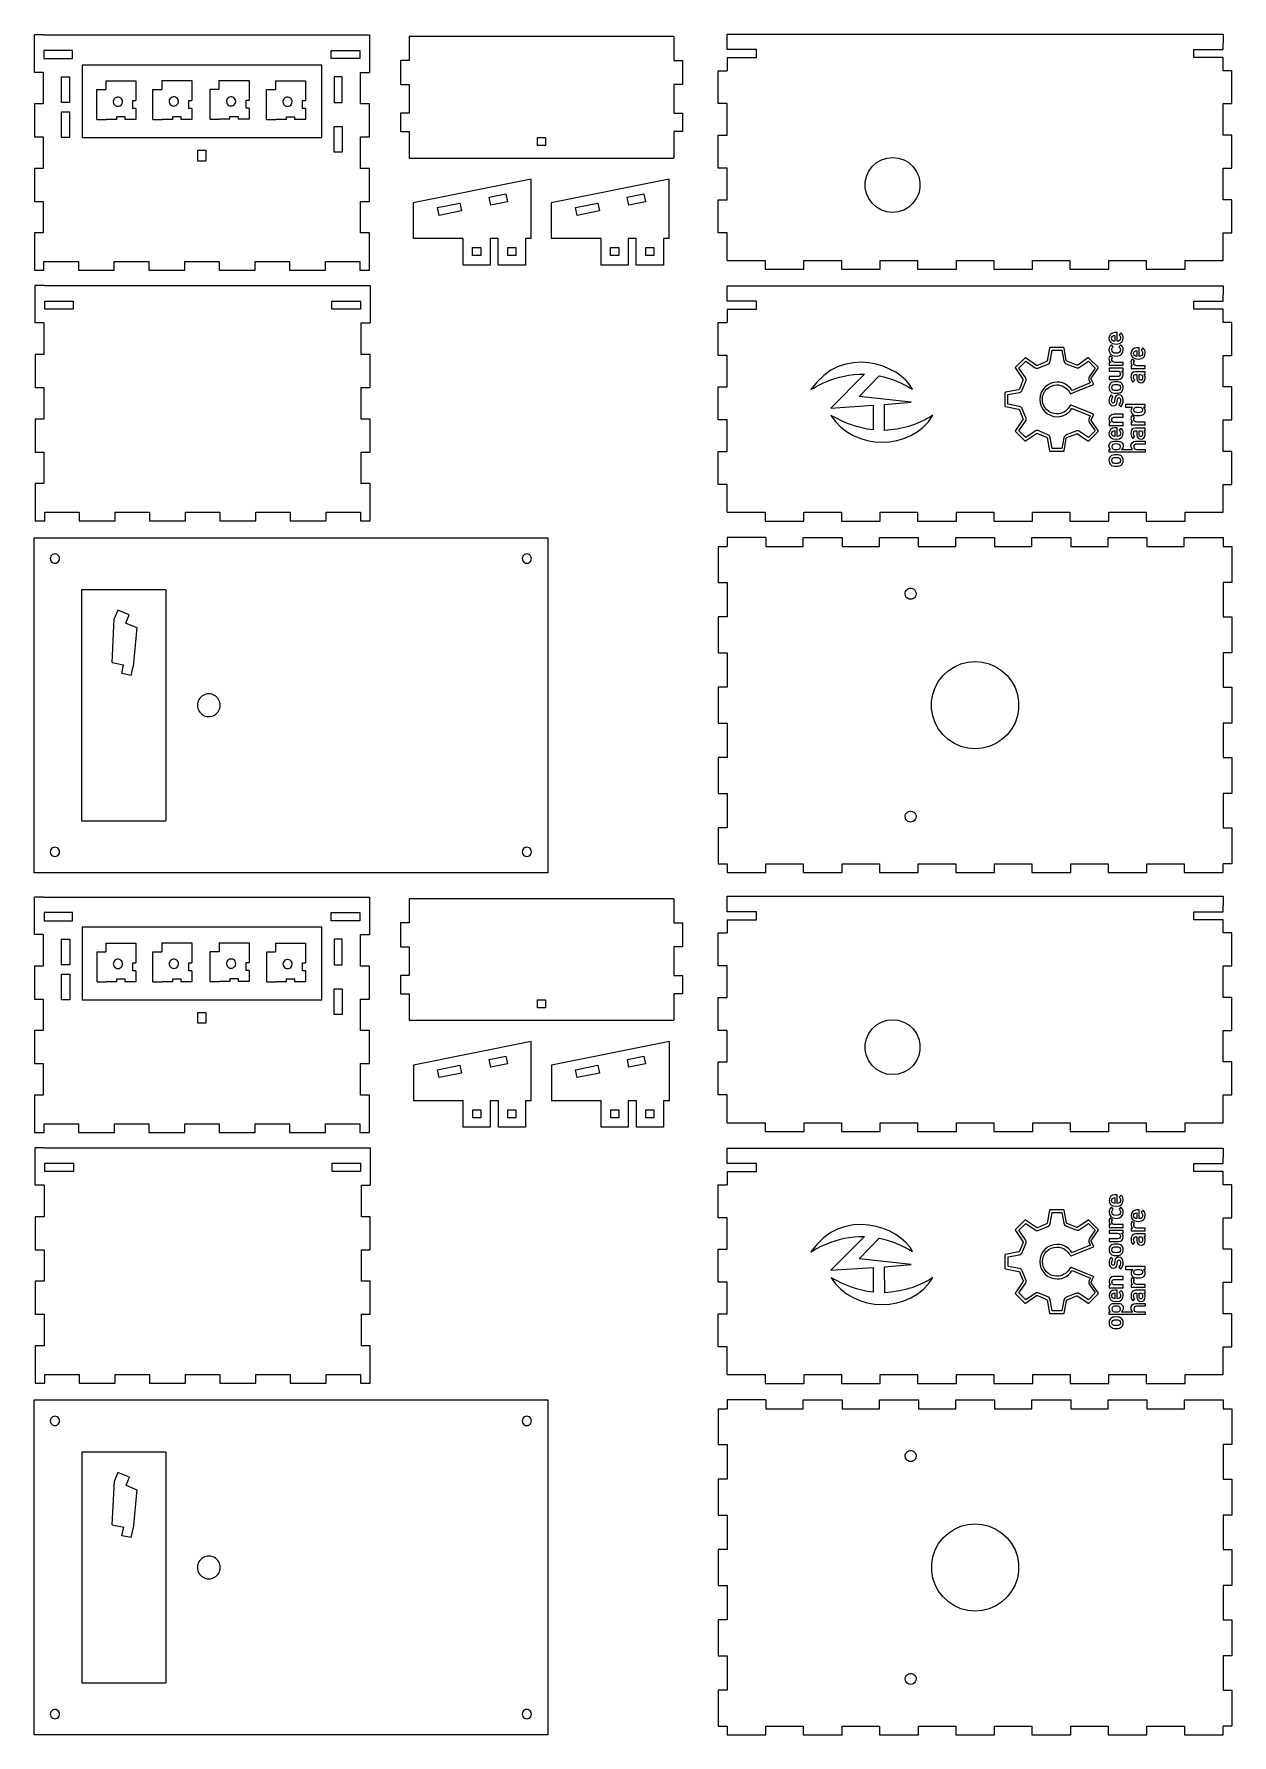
# Model space of a CAD drawing. Extents: x 5 to 414, y 5 to 586.
import ezdxf

# ---------------------------------------------------------------- set-up
doc = ezdxf.new("R2010")
doc.units = 0
for name, color, linetype in [('Enclosure___Back_contour', 7, 'CONTINUOUS'), ('Enclosure___Bottom_contour', 7, 'CONTINUOUS'), ('Enclosure___Card_reader_Back_beam_contour', 7, 'CONTINUOUS'), ('Enclosure___Card_reader_Bottom_contour', 7, 'CONTINUOUS'), ('Enclosure___Card_reader_Left_contour', 7, 'CONTINUOUS'), ('Enclosure___Card_reader_Right_contour', 7, 'CONTINUOUS'), ('Enclosure___Left_contour', 7, 'CONTINUOUS'), ('Enclosure___Lid_Nut_holder_pull_plate001_contour', 7, 'CONTINUOUS'), ('Enclosure___Lid_Nut_holder_pull_plate002_contour', 7, 'CONTINUOUS'), ('Enclosure___Lid_Nut_holder_pull_plate003_contour', 7, 'CONTINUOUS'), ('Enclosure___Lid_Nut_holder_pull_plate_contour', 7, 'CONTINUOUS'), ('Enclosure___Right_contour', 7, 'CONTINUOUS'), ('Enclosure___Top_contour', 7, 'CONTINUOUS'), ('View001', 7, 'CONTINUOUS'), ('View003', 7, 'CONTINUOUS')]:
    doc.layers.add(name, color=color, linetype=linetype)

msp = doc.modelspace()

# ---------------------------------------------------------------- linework, layer by layer
at = {"layer": 'Enclosure___Back_contour', "color": 7}
for points in [[(238.773896, 116.676101), (238.773896, 104.426105)], [(238.773896, 116.676101), (241.773901, 116.676101)], [(255.02389, 119.676106), (241.7739, 119.676106)], [(241.7739, 119.676106), (241.7739, 116.676101)], [(255.02389, 119.676106), (255.02389, 116.676101), (267.773917, 116.676101), (267.773917, 119.676106), (281.023907, 119.676106), (281.023907, 116.676101), (293.773913, 116.676101), (293.773913, 119.676106), (307.023902, 119.676106), (307.023902, 116.676101), (319.773909, 116.676101), (319.773909, 119.676106), (333.023898, 119.676106), (333.023898, 116.676101), (345.773904, 116.676101), (345.773904, 119.676106), (359.02392, 119.676106), (359.02392, 116.676101), (371.7739, 116.676101), (371.7739, 119.676106), (385.023916, 119.676106), (385.023916, 116.676101), (397.773922, 116.676101), (397.773922, 119.676106), (411.023938, 119.676106), (411.023938, 116.676101), (414.023916, 116.676101), (414.023916, 104.426105), (411.023938, 104.426105), (411.023938, 92.676091), (414.023916, 92.676091), (414.023916, 80.426094), (411.023938, 80.426094), (411.023938, 68.676107), (414.023916, 68.676107), (414.023916, 56.426111), (411.023938, 56.426111), (411.023938, 44.676097), (414.023916, 44.676097), (414.023916, 32.42609), (411.023938, 32.42609), (411.023938, 20.676095), (414.023916, 20.676095), (414.023916, 8.426072), (411.023938, 8.426072)], [(238.773896, 104.426105), (241.773901, 104.426105)], [(241.7739, 104.426105), (241.7739, 92.676091)], [(302.526912, 100.433092), (302.556915, 100.902093)], [(302.615918, 99.971103), (302.526912, 100.433092)], [(302.556915, 100.902093), (302.701907, 101.349106)], [(302.815916, 99.546103), (302.615917, 99.971103)], [(302.701907, 101.349106), (302.953923, 101.746114)], [(303.114922, 99.1841), (302.815916, 99.546103)], [(302.953923, 101.746114), (303.296902, 102.067106)], [(303.494916, 98.907108), (303.114922, 99.1841)], [(303.296902, 102.067106), (303.708911, 102.294092)], [(303.931902, 98.734097), (303.494916, 98.907108)], [(303.708911, 102.294092), (304.163915, 102.411091)], [(304.398918, 98.6761), (303.931902, 98.734097)], [(304.163915, 102.411091), (304.633921, 102.411091)], [(304.864902, 98.734097), (304.398918, 98.6761)], [(304.633921, 102.411091), (305.088925, 102.294092)], [(305.301915, 98.907108), (304.864902, 98.734097)], [(305.088925, 102.294092), (305.500908, 102.067106)], [(305.681909, 99.1841), (305.301915, 98.907108)], [(305.500908, 102.067106), (305.842908, 101.746114)], [(305.98192, 99.546103), (305.681909, 99.1841)], [(305.842908, 101.746114), (306.094924, 101.349106)], [(306.181919, 99.971103), (305.98192, 99.546103)], [(306.094924, 101.349106), (306.240921, 100.902093)], [(306.269919, 100.433092), (306.181919, 99.971103)], [(306.240921, 100.902093), (306.269919, 100.433092)], [(238.773896, 92.676091), (238.773896, 80.426094)], [(241.7739, 92.676091), (238.773896, 92.676091)], [(238.773896, 80.426094), (241.773901, 80.426094)], [(241.7739, 80.426094), (241.7739, 68.676107)], [(317.261901, 74.28911), (319.318905, 75.633114)], [(319.318905, 75.633114), (321.568921, 76.620116)], [(321.568921, 76.620116), (323.949907, 77.223101)], [(323.949907, 77.223101), (326.398916, 77.426116)], [(326.398916, 77.426116), (328.846921, 77.223101)], [(328.846921, 77.223101), (331.228912, 76.620116)], [(331.228912, 76.620116), (333.478902, 75.633114)], [(333.478902, 75.633114), (335.5349, 74.28911)], [(312.776923, 68.526115), (313.945905, 70.686094)], [(313.945905, 70.686094), (315.454903, 72.625093)], [(315.454903, 72.625093), (317.261901, 74.28911)], [(335.5349, 74.28911), (337.342903, 72.625093)], [(337.342903, 72.625093), (338.851901, 70.686094)], [(338.851901, 70.686094), (340.02091, 68.526115)], [(238.773896, 68.676107), (238.773896, 56.426111)], [(241.7739, 68.676107), (238.773896, 68.676107)], [(311.574921, 63.779093), (311.978913, 66.202094)], [(311.978913, 66.202094), (312.776923, 68.526115)], [(340.02091, 68.526115), (340.81892, 66.202094)], [(340.81892, 66.202094), (341.222912, 63.779093)], [(311.574921, 61.322093), (311.574921, 63.779093)], [(311.978913, 58.899092), (311.574921, 61.322093)], [(312.776923, 56.575097), (311.978913, 58.899092)], [(340.81892, 58.899092), (340.02091, 56.575097)], [(341.222912, 61.322093), (340.81892, 58.899092)], [(341.222912, 63.779093), (341.222912, 61.322093)], [(238.773896, 56.426111), (241.773901, 56.426111)], [(241.7739, 56.426111), (241.7739, 44.676097)], [(313.945905, 54.415092), (312.776923, 56.575097)], [(315.454903, 52.476093), (313.945905, 54.415092)], [(317.261901, 50.812102), (315.454903, 52.476093)], [(337.342903, 52.476093), (335.5349, 50.812102)], [(338.851901, 54.415092), (337.342903, 52.476093)], [(340.02091, 56.575097), (338.851901, 54.415092)], [(319.318905, 49.468098), (317.261901, 50.812102)], [(321.568921, 48.481096), (319.318905, 49.468098)], [(323.949907, 47.878111), (321.568921, 48.481096)], [(326.398916, 47.676102), (323.949907, 47.878111)], [(328.846921, 47.878111), (326.398916, 47.676102)], [(331.228912, 48.481096), (328.846921, 47.878111)], [(333.478902, 49.468098), (331.228912, 48.481096)], [(335.5349, 50.812102), (333.478902, 49.468098)], [(238.773896, 44.676097), (238.773896, 32.42609)], [(241.7739, 44.676097), (238.773896, 44.676097)], [(238.773896, 32.42609), (241.773901, 32.42609)], [(241.7739, 32.42609), (241.7739, 20.676095)], [(302.526912, 24.433072), (302.556915, 24.902073)], [(302.615918, 23.971083), (302.526912, 24.433072)], [(302.556915, 24.902073), (302.701907, 25.349086)], [(302.815916, 23.546083), (302.615917, 23.971083)], [(302.701907, 25.349086), (302.953923, 25.746094)], [(303.114922, 23.18408), (302.815916, 23.546083)], [(302.953923, 25.746094), (303.296902, 26.067086)], [(303.296902, 26.067086), (303.708911, 26.294072)], [(303.708911, 26.294072), (304.163915, 26.411097)], [(304.163915, 26.411097), (304.633921, 26.411097)], [(304.633921, 26.411097), (305.088925, 26.294072)], [(305.088925, 26.294072), (305.500908, 26.067086)], [(305.500908, 26.067086), (305.842908, 25.746094)], [(305.98192, 23.546083), (305.681909, 23.18408)], [(305.842908, 25.746094), (306.094924, 25.349086)], [(306.181919, 23.971083), (305.98192, 23.546083)], [(306.094924, 25.349086), (306.240921, 24.902073)], [(306.269919, 24.433072), (306.181919, 23.971083)], [(306.240921, 24.902073), (306.269919, 24.433072)], [(238.773896, 20.676095), (238.773896, 8.426072)], [(241.7739, 20.676095), (238.773896, 20.676095)], [(303.494916, 22.907088), (303.114922, 23.18408)], [(303.931902, 22.734077), (303.494916, 22.907088)], [(304.398918, 22.67608), (303.931902, 22.734077)], [(304.864902, 22.734077), (304.398918, 22.67608)], [(305.301915, 22.907088), (304.864902, 22.734077)], [(305.681909, 23.18408), (305.301915, 22.907088)], [(238.773896, 8.426072), (241.773901, 8.426072)], [(241.7739, 8.426072), (241.7739, 5.426094)], [(255.02389, 8.426072), (267.773917, 8.426072)], [(255.02389, 5.426094), (255.02389, 8.426072)], [(267.773917, 8.426072), (267.773917, 5.426094)], [(281.023907, 8.426072), (293.773913, 8.426072)], [(281.023907, 5.426094), (281.023907, 8.426072)], [(293.773913, 8.426072), (293.773913, 5.426094)], [(307.023902, 8.426072), (319.773909, 8.426072)], [(307.023902, 5.426094), (307.023902, 8.426072)], [(319.773909, 8.426072), (319.773909, 5.426094)], [(333.023898, 8.426072), (345.773904, 8.426072)], [(333.023898, 5.426094), (333.023898, 8.426072)], [(345.773904, 8.426072), (345.773904, 5.426094)], [(359.02392, 8.426072), (371.7739, 8.426072)], [(359.02392, 5.426094), (359.02392, 8.426072)], [(371.7739, 8.426072), (371.7739, 5.426094)], [(385.023916, 8.426072), (397.773922, 8.426072)], [(385.023916, 5.426094), (385.023916, 8.426072)], [(397.773922, 8.426072), (397.773922, 5.426094)], [(411.023938, 5.426094), (411.023938, 8.426072)], [(241.7739, 5.426094), (255.02389, 5.426094)], [(267.773917, 5.426094), (281.023907, 5.426094)], [(293.773913, 5.426094), (307.023902, 5.426094)], [(319.773909, 5.426094), (333.023898, 5.426094)], [(345.773904, 5.426094), (359.02392, 5.426094)], [(371.7739, 5.426094), (385.023916, 5.426094)], [(397.773922, 5.426094), (411.023938, 5.426094)]]:
    msp.add_lwpolyline(points, dxfattribs=at)
at = {"layer": 'Enclosure___Bottom_contour', "color": 7}
for points in [[(8.608873, 291.115013), (5.483874, 291.115013)], [(5.483874, 278.365007), (5.483874, 291.115013)], [(8.608873, 291.115013), (116.608871, 291.115013)], [(116.608871, 291.115013), (119.733872, 291.115013), (119.733872, 278.365007)], [(106.733872, 285.865018), (116.483871, 285.865018)], [(106.733872, 283.115019), (106.733872, 285.865018)], [(116.483871, 285.865018), (116.483871, 283.115019)], [(116.483871, 283.115019), (106.733872, 283.115019)], [(8.483874, 278.365007), (5.483874, 278.365007)], [(8.483874, 278.365007), (8.483874, 267.615014)], [(14.733874, 276.865005), (17.483874, 276.865005)], [(14.733874, 268.114997), (14.733874, 276.865005)], [(17.483874, 276.865005), (17.483874, 268.114997)], [(116.733873, 278.365007), (119.733872, 278.365007)], [(116.733873, 267.615014), (116.733873, 278.365007)], [(5.483874, 267.615014), (5.483874, 256.365013)], [(8.483874, 267.615014), (5.483874, 267.615014)], [(17.483874, 268.114997), (14.733874, 268.114997)], [(119.733872, 267.615014), (116.733873, 267.615014)], [(119.733872, 256.365013), (119.733872, 267.615014)], [(14.733874, 256.115008), (14.733874, 264.865014)], [(14.733874, 264.865014), (17.483874, 264.865014)], [(17.483874, 264.865014), (17.483874, 256.115008)], [(5.483874, 256.365013), (8.483874, 256.365013)], [(8.483874, 256.365013), (8.483874, 245.615018)], [(17.483874, 256.115008), (14.733874, 256.115008)], [(107.733872, 259.865), (110.483872, 259.865)], [(107.733872, 251.115018), (107.733872, 259.865)], [(110.483872, 259.865), (110.483872, 251.115018)], [(116.733873, 256.365013), (119.733872, 256.365013)], [(116.733873, 245.615018), (116.733873, 256.365013)], [(61.233876, 248.115013), (61.233876, 251.865006)], [(61.233876, 251.865006), (63.983875, 251.865006)], [(63.983875, 251.865006), (63.983875, 248.115013)], [(110.483872, 251.115018), (107.733872, 251.115018)], [(5.483874, 245.615018), (5.483874, 234.365014)], [(8.483874, 245.615018), (5.483874, 245.615018)], [(63.983875, 248.115013), (61.233876, 248.115013)], [(119.733872, 245.615018), (116.733873, 245.615018)], [(119.733872, 234.365014), (119.733872, 245.615018)], [(5.483874, 234.365014), (8.483874, 234.365014)], [(8.483874, 234.365014), (8.483874, 223.61502)], [(116.733873, 234.365014), (119.733872, 234.365014)], [(116.733873, 223.61502), (116.733873, 234.365014)], [(5.483874, 223.61502), (5.483874, 210.865014)], [(8.483874, 223.61502), (5.483874, 223.61502)], [(119.733872, 223.61502), (116.733873, 223.61502)], [(119.733872, 210.865014), (119.733872, 223.61502)], [(5.483874, 210.865014), (8.733873, 210.865014)], [(8.733873, 213.865018), (20.483873, 213.865018)], [(8.733873, 210.865014), (8.733873, 213.865018)], [(20.483873, 213.865018), (20.483873, 210.865014)], [(20.483873, 210.865014), (32.733872, 210.865014)], [(32.733872, 213.865018), (44.483875, 213.865018)], [(32.733872, 210.865014), (32.733872, 213.865018)], [(44.483875, 213.865018), (44.483875, 210.865014)], [(44.483875, 210.865014), (56.733874, 210.865014)], [(56.733874, 213.865018), (68.483874, 213.865018)], [(56.733874, 210.865014), (56.733874, 213.865018)], [(68.483874, 213.865018), (68.483874, 210.865014)], [(68.483874, 210.865014), (80.733874, 210.865014)], [(80.733874, 213.865018), (92.483874, 213.865018)], [(80.733874, 210.865014), (80.733874, 213.865018)], [(92.483874, 213.865018), (92.483874, 210.865014)], [(92.483874, 210.865014), (104.733871, 210.865014)], [(104.733871, 213.865018), (116.483871, 213.865018)], [(104.733871, 210.865014), (104.733871, 213.865018)], [(116.483871, 213.865018), (116.483871, 210.865014)], [(116.483871, 210.865014), (119.733872, 210.865014)]]:
    msp.add_lwpolyline(points, dxfattribs=at)
for points in [[(18.483872, 285.865018), (8.733873, 285.865018), (8.733873, 283.115019), (18.483872, 283.115019)], [(103.483873, 256.115008), (103.483873, 280.865002), (21.733874, 280.865002), (21.733874, 256.115008)], [(110.483872, 268.114997), (110.483872, 276.865005), (107.733872, 276.865005), (107.733872, 268.114997)]]:
    msp.add_lwpolyline(points, close=True, dxfattribs=at)
at = {"layer": 'Enclosure___Card_reader_Back_beam_contour', "color": 7}
for points in [[(33.923613, 94.950082), (32.719415, 92.043081)], [(37.850112, 93.323082), (33.923613, 94.950082)], [(36.702111, 90.552082), (37.850112, 93.323082)], [(32.007209, 77.106082), (32.719415, 92.043081)], [(36.702111, 90.552082), (40.36741, 89.03408)], [(40.36741, 89.03408), (39.120403, 75.793081)], [(32.007209, 77.106082), (35.909419, 76.31208)], [(35.311302, 73.37208), (35.909419, 76.31208)], [(38.496118, 72.724081), (39.120403, 75.793081)], [(38.496118, 72.724081), (35.311302, 73.37208)]]:
    msp.add_lwpolyline(points, dxfattribs=at)
at = {"layer": 'Enclosure___Card_reader_Bottom_contour', "color": 7}
for points in [[(133.323166, 290.589577), (133.323166, 282.439564), (130.323167, 282.439564), (130.323167, 274.189564), (133.323166, 274.189564), (133.323166, 264.439569), (130.323167, 264.439569), (130.323167, 258.189582), (133.323166, 258.189582), (133.323166, 249.139562), (223.573163, 249.139562)], [(223.573163, 290.589577), (133.323166, 290.589577)], [(223.573163, 290.589577), (223.573163, 282.439564)], [(223.573163, 282.439564), (226.573162, 282.439564)], [(226.573162, 282.439564), (226.573162, 274.189564)], [(223.573163, 274.189564), (223.573163, 264.439569)], [(226.573162, 274.189564), (223.573163, 274.189564)], [(223.573163, 264.439569), (226.573162, 264.439569)], [(226.573162, 264.439569), (226.573162, 258.189582)], [(223.573163, 258.189582), (223.573163, 249.139562)], [(226.573162, 258.189582), (223.573163, 258.189582)]]:
    msp.add_lwpolyline(points, dxfattribs=at)
msp.add_lwpolyline([(179.823163, 256.139564), (179.823163, 253.389564), (177.073163, 253.389564), (177.073163, 256.139564)], close=True, dxfattribs=at)
at = {"layer": 'Enclosure___Card_reader_Left_contour', "color": 7}
for points in [[(174.977909, 241.9384), (134.727913, 233.888399)], [(174.977909, 238.785413), (174.977909, 241.9384)], [(174.977909, 235.785409), (174.977909, 238.785413)], [(134.727913, 233.888399), (134.727913, 230.785419)], [(142.999912, 232.287405), (150.599913, 233.80741)], [(143.538914, 229.590402), (142.999912, 232.287405)], [(150.599913, 233.80741), (151.138914, 231.110406)], [(160.650912, 235.817397), (166.28891, 236.945395)], [(161.189911, 233.121398), (160.650912, 235.817397)], [(166.827909, 234.248418), (161.189911, 233.121398)], [(166.28891, 236.945395), (166.827909, 234.248418)], [(174.977909, 221.660416), (174.977909, 235.785409)], [(134.727913, 230.785419), (134.727913, 227.785414)], [(134.727913, 227.785414), (134.727913, 221.660416)], [(151.138914, 231.110406), (143.538914, 229.590402)], [(174.977909, 221.660416), (172.977911, 221.660416), (172.977911, 212.660402), (163.727911, 212.660402), (163.727911, 221.660416), (160.977911, 221.660416), (160.977911, 212.660402), (151.727913, 212.660402), (151.727913, 221.660416), (134.727913, 221.660416)], [(154.977912, 215.910411), (154.977912, 218.660411)], [(154.977912, 218.660411), (157.727912, 218.660411)], [(157.727912, 215.910411), (154.977912, 215.910411)], [(157.727912, 218.660411), (157.727912, 215.910411)], [(166.977909, 215.910411), (166.977909, 218.660411)], [(166.977909, 218.660411), (169.727909, 218.660411)], [(169.727909, 215.910411), (166.977909, 215.910411)], [(169.727909, 218.660411), (169.727909, 215.910411)]]:
    msp.add_lwpolyline(points, dxfattribs=at)
at = {"layer": 'Enclosure___Card_reader_Right_contour', "color": 7}
for points in [[(222.065043, 241.9384), (181.815041, 233.888399)], [(222.065043, 238.785413), (222.065043, 241.9384)], [(222.065043, 235.785409), (222.065043, 238.785413)], [(181.815042, 233.888399), (181.815042, 230.785419)], [(190.087044, 232.287405), (197.687041, 233.80741)], [(190.627042, 229.590402), (190.087044, 232.287405)], [(197.687041, 233.80741), (198.226042, 231.110406)], [(207.738043, 235.817397), (213.376044, 236.945395)], [(208.277045, 233.121398), (207.738043, 235.817397)], [(213.915043, 234.248418), (208.277045, 233.121398)], [(213.376044, 236.945395), (213.915043, 234.248418)], [(222.065043, 221.660416), (222.065043, 235.785409)], [(181.815042, 230.785419), (181.815042, 227.785414)], [(181.815042, 227.785414), (181.815042, 221.660416)], [(198.226042, 231.110406), (190.627042, 229.590402)], [(222.065043, 221.660416), (220.065044, 221.660416), (220.065044, 212.660402), (210.815044, 212.660402), (210.815044, 221.660416), (208.065045, 221.660416), (208.065045, 212.660402), (198.815042, 212.660402), (198.815042, 221.660416), (181.815042, 221.660416)], [(202.065043, 215.910411), (202.065043, 218.660411)], [(202.065043, 218.660411), (204.815043, 218.660411)], [(204.815043, 215.910411), (202.065043, 215.910411)], [(204.815043, 218.660411), (204.815043, 215.910411)], [(214.065043, 215.910411), (214.065043, 218.660411)], [(214.065043, 218.660411), (216.815043, 218.660411)], [(216.815043, 215.910411), (214.065043, 215.910411)], [(216.815043, 218.660411), (216.815043, 215.910411)]]:
    msp.add_lwpolyline(points, dxfattribs=at)
at = {"layer": 'Enclosure___Left_contour', "color": 7}
for points in [[(251.773912, 283.444107), (251.773912, 286.194107), (241.773914, 286.194107), (241.773914, 288.319108), (241.773914, 291.444102), (411.023938, 291.444102), (411.023938, 288.319108)], [(401.023931, 286.194107), (411.023938, 286.194107)], [(401.023931, 283.444107), (401.023931, 286.194107)], [(411.023938, 286.194107), (411.023938, 288.319108)], [(241.773914, 214.194096), (241.773914, 223.694093), (238.773912, 223.694093), (238.773912, 234.944097), (241.773914, 234.944097), (241.773914, 245.694092), (238.773912, 245.694092), (238.773912, 256.944096), (241.773914, 256.944096), (241.773914, 267.694098), (238.773912, 267.694098), (238.773912, 278.9441), (241.773914, 278.9441)], [(241.773914, 283.444107), (251.773912, 283.444107)], [(241.773914, 283.444107), (241.773914, 278.9441)], [(411.023938, 283.444107), (401.023931, 283.444107)], [(411.023938, 278.9441), (411.023938, 283.444107)], [(414.023916, 278.9441), (411.023938, 278.9441)], [(414.023916, 267.694098), (414.023916, 278.9441)], [(411.023938, 267.694098), (414.023916, 267.694098)], [(411.023938, 256.944096), (411.023938, 267.694098)], [(414.023916, 256.944096), (411.023938, 256.944096)], [(414.023916, 245.694092), (414.023916, 256.944096)], [(289.315922, 242.8821), (290.112926, 244.673091)], [(290.112926, 244.673091), (291.264922, 246.258104)], [(291.264922, 246.258104), (292.72193, 247.570093)], [(292.72193, 247.570093), (294.418914, 248.550083)], [(294.418914, 248.550083), (296.28293, 249.15508)], [(296.28293, 249.15508), (298.23193, 249.360105)], [(298.23193, 249.360105), (300.180931, 249.15508)], [(300.180931, 249.15508), (302.04492, 248.550083)], [(302.04492, 248.550083), (303.742937, 247.570093)], [(303.742937, 247.570093), (305.198912, 246.258104)], [(305.198912, 246.258104), (306.350935, 244.673091)], [(306.350935, 244.673091), (307.147912, 242.8821)], [(411.023938, 245.694092), (414.023916, 245.694092)], [(411.023938, 234.944097), (411.023938, 245.694092)], [(288.907934, 240.965088), (289.315922, 242.8821)], [(288.907934, 239.005081), (288.907934, 240.965088)], [(289.315922, 237.088095), (288.907934, 239.005081)], [(307.147913, 242.8821), (307.555926, 240.965088)], [(307.555926, 239.005081), (307.147913, 237.088095)], [(307.555926, 240.965088), (307.555926, 239.005081)], [(290.112926, 235.298083), (289.315922, 237.088095)], [(291.264922, 233.712091), (290.112926, 235.298083)], [(292.72193, 232.401081), (291.264922, 233.712091)], [(294.418914, 231.421091), (292.72193, 232.401081)], [(303.742937, 232.401081), (302.04492, 231.421091)], [(305.198912, 233.712091), (303.742937, 232.401081)], [(306.350935, 235.298083), (305.198912, 233.712091)], [(307.147913, 237.088095), (306.350935, 235.298083)], [(414.023916, 234.944097), (411.023938, 234.944097)], [(414.023916, 223.694093), (414.023916, 234.944097)], [(296.28293, 230.815089), (294.418914, 231.421091)], [(298.23193, 230.61009), (296.28293, 230.815089)], [(300.180931, 230.815089), (298.23193, 230.61009)], [(302.04492, 231.421091), (300.180931, 230.815089)], [(411.023938, 223.694093), (414.023916, 223.694093)], [(411.023938, 214.194096), (411.023938, 223.694093)], [(241.773914, 214.194096), (254.773912, 214.194096)], [(254.773912, 214.194096), (254.773912, 211.194092)], [(254.773912, 211.194092), (268.023922, 211.194092)], [(268.023922, 214.194096), (280.773928, 214.194096)], [(268.023922, 211.194092), (268.023922, 214.194096)], [(280.773928, 214.194096), (280.773928, 211.194092)], [(280.773928, 211.194092), (294.023918, 211.194092)], [(294.023918, 214.194096), (306.773924, 214.194096)], [(294.023918, 211.194092), (294.023918, 214.194096)], [(306.773924, 214.194096), (306.773924, 211.194092)], [(306.773924, 211.194092), (320.023913, 211.194092)], [(320.023913, 214.194096), (332.77392, 214.194096)], [(320.023913, 211.194092), (320.023913, 214.194096)], [(332.77392, 214.194096), (332.77392, 211.194092)], [(332.77392, 211.194092), (346.023909, 211.194092)], [(346.023909, 214.194096), (358.773915, 214.194096)], [(346.023909, 211.194092), (346.023909, 214.194096)], [(358.773915, 214.194096), (358.773915, 211.194092)], [(358.773915, 211.194092), (372.023931, 211.194092)], [(372.023931, 214.194096), (384.773911, 214.194096)], [(372.023931, 211.194092), (372.023931, 214.194096)], [(384.773911, 214.194096), (384.773911, 211.194092)], [(384.773911, 211.194092), (398.023927, 211.194092)], [(398.023927, 214.194096), (411.023938, 214.194096)], [(398.023927, 211.194092), (398.023927, 214.194096)]]:
    msp.add_lwpolyline(points, dxfattribs=at)
at = {"layer": 'Enclosure___Lid_Nut_holder_pull_plate001_contour', "color": 7}
for points in [[(68.438437, 275.615219), (78.688422, 275.615219)], [(68.438437, 275.615219), (68.438437, 272.615214)], [(78.688422, 275.615219), (78.688422, 272.490199), (78.688422, 268.865223)], [(65.438433, 262.365204), (65.438433, 272.615214)], [(65.438433, 272.615214), (68.438437, 272.615214)], [(71.016326, 268.785213), (70.991455, 268.391222)], [(70.991534, 268.391222), (71.065538, 268.003211)], [(71.138325, 269.160207), (71.016326, 268.785213)], [(71.065538, 268.003211), (71.233628, 267.646208)], [(71.349833, 269.494217), (71.138325, 269.160207)], [(71.233628, 267.646208), (71.48522, 267.342202)], [(71.63762, 269.764224), (71.349833, 269.494217)], [(71.48522, 267.342202), (71.804625, 267.110215)], [(71.983616, 269.954222), (71.63762, 269.764224)], [(71.804625, 267.110215), (72.171735, 266.964218)], [(72.366018, 270.052223), (71.983616, 269.954222)], [(72.171735, 266.964218), (72.563424, 266.915217)], [(72.760829, 270.052223), (72.366018, 270.052223)], [(72.563424, 266.915217), (72.955139, 266.964218)], [(73.143232, 269.954222), (72.760829, 270.052223)], [(72.955139, 266.964218), (73.322116, 267.110215)], [(73.489122, 269.764224), (73.143232, 269.954222)], [(73.322116, 267.110215), (73.641521, 267.342202)], [(73.776935, 269.494217), (73.489121, 269.764224)], [(73.641521, 267.342202), (73.89322, 267.646208)], [(73.988523, 269.160207), (73.776935, 269.494217)], [(73.89322, 267.646208), (74.061336, 268.003211)], [(74.110522, 268.785213), (73.988523, 269.160207)], [(74.061336, 268.003211), (74.135313, 268.391222)], [(74.135313, 268.391222), (74.110443, 268.785213)], [(77.688429, 268.865223), (78.688422, 268.865223)], [(77.688429, 266.115223), (77.688429, 268.865223)], [(65.438433, 262.365204), (68.563427, 262.365204)], [(72.18843, 262.365204), (68.563427, 262.365204)], [(72.18843, 263.365223), (74.93843, 263.365223)], [(72.18843, 262.365204), (72.18843, 263.365223)], [(78.688422, 266.115223), (78.688422, 262.365204), (74.93843, 262.365204)], [(74.93843, 263.365223), (74.93843, 262.365204)], [(78.688422, 266.115223), (77.688429, 266.115223)]]:
    msp.add_lwpolyline(points, dxfattribs=at)
at = {"layer": 'Enclosure___Lid_Nut_holder_pull_plate002_contour', "color": 7}
for points in [[(48.902236, 275.552327), (59.152539, 275.552327)], [(48.902236, 275.552327), (48.902236, 272.552323)], [(59.152539, 275.552327), (59.152539, 272.427307), (59.152539, 268.802332)], [(45.902232, 262.302321), (45.902232, 272.552323)], [(45.902232, 272.552323), (48.902236, 272.552323)], [(51.480125, 268.722533), (51.455254, 268.32841)], [(51.455333, 268.32841), (51.529337, 267.94061)], [(51.602124, 269.097924), (51.480125, 268.722533)], [(51.529337, 267.94061), (51.697427, 267.583423)], [(51.813526, 269.431326), (51.602124, 269.097924)], [(51.697427, 267.583423), (51.949522, 267.279231)], [(52.101525, 269.701518), (51.813526, 269.431326)], [(51.949522, 267.279231), (52.26853, 267.047218)], [(52.447521, 269.891727), (52.101525, 269.701518)], [(52.26853, 267.047218), (52.635534, 266.901829)], [(52.829526, 269.989914), (52.447521, 269.891727)], [(52.635534, 266.901829), (53.027514, 266.852326)], [(53.224523, 269.989914), (52.829526, 269.989914)], [(53.027514, 266.852326), (53.418515, 266.901829)], [(53.606528, 269.891727), (53.224523, 269.989914)], [(53.418515, 266.901829), (53.785519, 267.047218)], [(53.952524, 269.701518), (53.606528, 269.891727)], [(53.785519, 267.047218), (54.105532, 267.279231)], [(54.240523, 269.431326), (53.952524, 269.701518)], [(54.105532, 267.279231), (54.357521, 267.583423)], [(54.452533, 269.097924), (54.240523, 269.431326)], [(54.357521, 267.583423), (54.525532, 267.94061)], [(54.574533, 268.722533), (54.452533, 269.097924)], [(54.525532, 267.94061), (54.599536, 268.32841)], [(54.599536, 268.32841), (54.5744, 268.722533)], [(58.152519, 268.802332), (59.152539, 268.802332)], [(58.152519, 266.052332), (58.152519, 268.802332)], [(45.902232, 262.302321), (49.027226, 262.302321)], [(52.65252, 262.302321), (49.027226, 262.302321)], [(52.65252, 263.30234), (55.40252, 263.30234)], [(52.65252, 262.302321), (52.65252, 263.30234)], [(59.152539, 266.052332), (59.152539, 262.302321), (55.40252, 262.302321)], [(55.40252, 263.30234), (55.40252, 262.302321)], [(59.152539, 266.052332), (58.152519, 266.052332)]]:
    msp.add_lwpolyline(points, dxfattribs=at)
at = {"layer": 'Enclosure___Lid_Nut_holder_pull_plate003_contour', "color": 7}
for points in [[(87.700202, 275.487372), (97.950192, 275.487372)], [(87.700202, 275.487372), (87.700202, 272.487368)], [(97.950192, 275.487372), (97.950192, 272.362378), (97.950192, 268.737376)], [(84.7002, 262.237355), (84.7002, 272.487368)], [(84.7002, 272.487368), (87.700202, 272.487368)], [(90.253299, 268.263375), (90.327297, 267.875364)], [(90.278098, 268.657366), (90.253307, 268.263375)], [(90.400098, 269.03236), (90.278098, 268.657366)], [(90.327297, 267.875364), (90.495398, 267.518362)], [(90.611598, 269.36637), (90.400098, 269.03236)], [(90.495398, 267.518362), (90.746998, 267.213376)], [(90.899398, 269.636378), (90.611598, 269.36637)], [(90.746998, 267.213376), (91.066398, 266.981363)], [(91.245399, 269.826375), (90.899398, 269.636378)], [(91.066398, 266.981363), (91.433499, 266.836372)], [(91.627799, 269.924377), (91.245399, 269.826375)], [(92.022599, 269.924377), (91.627799, 269.924377)], [(92.404999, 269.826375), (92.022599, 269.924377)], [(92.216899, 266.836372), (92.583997, 266.981363)], [(92.750997, 269.636378), (92.404999, 269.826375)], [(92.583997, 266.981363), (92.903397, 267.213376)], [(93.038798, 269.36637), (92.750997, 269.636378)], [(92.903397, 267.213376), (93.154997, 267.518362)], [(93.250298, 269.03236), (93.038798, 269.36637)], [(93.154997, 267.518362), (93.323098, 267.875364)], [(93.372297, 268.657366), (93.250298, 269.03236)], [(93.323098, 267.875364), (93.397099, 268.263375)], [(93.397099, 268.263375), (93.372308, 268.657366)], [(96.950199, 268.737376), (97.950192, 268.737376)], [(96.950199, 265.987377), (96.950199, 268.737376)], [(84.7002, 262.237355), (87.825202, 262.237355)], [(91.450197, 262.237355), (87.825202, 262.237355)], [(91.433499, 266.836372), (91.825199, 266.787371)], [(91.450197, 263.237374), (94.200197, 263.237374)], [(91.450197, 262.237355), (91.450197, 263.237374)], [(91.825199, 266.787371), (92.216899, 266.836372)], [(97.950192, 265.987377), (97.950192, 262.237355), (94.200197, 262.237355)], [(94.200197, 263.237374), (94.200197, 262.237355)], [(97.950192, 265.987377), (96.950199, 265.987377)]]:
    msp.add_lwpolyline(points, dxfattribs=at)
at = {"layer": 'Enclosure___Lid_Nut_holder_pull_plate_contour', "color": 7}
for points in [[(29.812385, 275.508936), (40.062399, 275.508936)], [(29.812385, 275.508936), (29.812385, 272.508931)], [(40.062399, 275.508936), (40.062399, 272.383942), (40.062399, 268.75894)], [(26.812407, 262.258953), (26.812407, 272.508931)], [(26.812407, 272.508931), (29.812385, 272.508931)], [(32.3903, 268.679935), (32.365429, 268.285944)], [(32.365482, 268.285944), (32.439486, 267.897933)], [(32.512299, 269.054929), (32.3903, 268.679935)], [(32.439486, 267.897933), (32.607602, 267.540931)], [(32.723886, 269.387934), (32.512299, 269.054929)], [(32.607602, 267.540931), (32.8593, 267.235945)], [(33.0117, 269.658947), (32.723886, 269.387934)], [(32.8593, 267.235945), (33.178705, 267.003932)], [(33.35759, 269.848944), (33.0117, 269.658947)], [(33.178705, 267.003932), (33.545682, 266.858941)], [(33.739992, 269.946946), (33.35759, 269.848944)], [(33.545682, 266.858941), (33.937398, 266.808934)], [(34.134803, 269.946946), (33.739992, 269.946946)], [(33.937398, 266.808934), (34.329087, 266.858941)], [(34.517206, 269.848944), (34.134803, 269.946946)], [(34.329087, 266.858941), (34.696196, 267.003932)], [(34.863201, 269.658947), (34.517206, 269.848944)], [(34.696196, 267.003932), (35.015604, 267.235945)], [(35.150991, 269.387934), (34.863201, 269.658947)], [(35.015604, 267.235945), (35.267196, 267.540931)], [(35.362499, 269.054929), (35.150991, 269.387934)], [(35.267196, 267.540931), (35.435286, 267.897933)], [(35.484499, 268.679935), (35.362499, 269.054929)], [(35.435286, 267.897933), (35.50929, 268.285944)], [(35.50929, 268.285944), (35.484419, 268.679935)], [(39.062406, 268.75894), (40.062399, 268.75894)], [(39.062406, 266.00894), (39.062406, 268.75894)], [(26.812407, 262.258953), (29.9374, 262.258953)], [(33.562404, 262.258953), (29.9374, 262.258953)], [(33.562404, 263.258946), (36.312406, 263.258946)], [(33.562404, 262.258953), (33.562404, 263.258946)], [(40.062399, 266.00894), (40.062399, 262.258953), (36.312406, 262.258953)], [(36.312406, 263.258946), (36.312406, 262.258953)], [(40.062399, 266.00894), (39.062406, 266.00894)]]:
    msp.add_lwpolyline(points, dxfattribs=at)
at = {"layer": 'Enclosure___Right_contour', "color": 7}
for points in [[(251.77369, 197.586142), (251.77369, 200.336142), (241.773691, 200.336142), (241.773691, 202.461143), (241.773691, 205.586163), (411.0237, 205.586163), (411.0237, 202.461143)], [(241.773691, 197.586142), (251.77369, 197.586142)], [(241.773691, 197.586142), (241.773691, 193.086162)], [(401.02372, 200.336142), (411.0237, 200.336142)], [(401.02372, 197.586142), (401.02372, 200.336142)], [(411.0237, 197.586142), (401.02372, 197.586142)], [(411.0237, 200.336142), (411.0237, 202.461143)], [(411.0237, 193.086162), (411.0237, 197.586142)], [(241.773691, 128.336138), (241.773691, 137.836161), (238.77369, 137.836161), (238.77369, 149.086139), (241.773691, 149.086139), (241.773691, 159.83616), (238.77369, 159.83616), (238.77369, 171.086164), (241.773691, 171.086164), (241.773691, 181.836158), (238.77369, 181.836158), (238.77369, 193.086162), (241.773691, 193.086162)], [(414.023916, 193.086162), (411.0237, 193.086162)], [(414.023916, 181.836158), (414.023916, 193.086162)], [(411.0237, 181.836158), (414.023916, 181.836158)], [(411.0237, 171.086164), (411.0237, 181.836158)], [(414.023916, 171.086164), (411.0237, 171.086164)], [(414.023916, 159.83616), (414.023916, 171.086164)], [(411.0237, 159.83616), (414.023916, 159.83616)], [(411.0237, 149.086139), (411.0237, 159.83616)], [(414.023916, 149.086139), (411.0237, 149.086139)], [(414.023916, 137.836161), (414.023916, 149.086139)], [(411.0237, 137.836161), (414.023916, 137.836161)], [(411.0237, 128.336138), (411.0237, 137.836161)], [(241.773691, 128.336138), (254.773689, 128.336138)], [(254.773689, 128.336138), (254.773689, 125.33616)], [(268.02371, 128.336138), (280.77369, 128.336138)], [(268.02371, 125.33616), (268.02371, 128.336138)], [(280.77369, 128.336138), (280.77369, 125.33616)], [(294.023706, 128.336138), (306.773712, 128.336138)], [(294.023706, 125.33616), (294.023706, 128.336138)], [(306.773712, 128.336138), (306.773712, 125.33616)], [(320.023702, 128.336138), (332.773708, 128.336138)], [(320.023702, 125.33616), (320.023702, 128.336138)], [(332.773708, 128.336138), (332.773708, 125.33616)], [(346.023697, 128.336138), (358.773704, 128.336138)], [(346.023697, 125.33616), (346.023697, 128.336138)], [(358.773704, 128.336138), (358.773704, 125.33616)], [(372.023693, 128.336138), (384.773699, 128.336138)], [(372.023693, 125.33616), (372.023693, 128.336138)], [(384.773699, 128.336138), (384.773699, 125.33616)], [(398.023715, 128.336138), (411.0237, 128.336138)], [(398.023715, 125.33616), (398.023715, 128.336138)], [(254.773689, 125.33616), (268.02371, 125.33616)], [(280.77369, 125.33616), (294.023706, 125.33616)], [(306.773712, 125.33616), (320.023702, 125.33616)], [(332.773708, 125.33616), (346.023697, 125.33616)], [(358.773704, 125.33616), (372.023693, 125.33616)], [(384.773699, 125.33616), (398.023715, 125.33616)]]:
    msp.add_lwpolyline(points, dxfattribs=at)
at = {"layer": 'Enclosure___Top_contour', "color": 7}
for points in [[(8.862889, 205.639382), (5.73789, 205.639382)], [(5.73789, 192.889375), (5.73789, 205.639382)], [(8.862889, 205.639382), (116.862886, 205.639382)], [(116.862886, 205.639382), (119.987888, 205.639382), (119.987888, 192.889375)], [(8.987889, 200.389387), (18.737888, 200.389387)], [(8.987889, 197.639387), (8.987889, 200.389387)], [(18.737888, 197.639387), (8.987889, 197.639387)], [(18.737888, 200.389387), (18.737888, 197.639387)], [(106.987888, 197.639387), (106.987888, 200.389387)], [(106.987888, 200.389387), (116.737887, 200.389387)], [(116.737887, 197.639387), (106.987888, 197.639387)], [(116.737887, 200.389387), (116.737887, 197.639387)], [(8.737889, 192.889375), (5.73789, 192.889375)], [(8.737889, 192.889375), (8.737889, 182.139381)], [(116.987889, 192.889375), (119.987888, 192.889375)], [(116.987889, 182.139381), (116.987889, 192.889375)], [(5.73789, 182.139381), (5.73789, 170.889377)], [(8.737889, 182.139381), (5.73789, 182.139381)], [(119.987888, 182.139381), (116.987889, 182.139381)], [(119.987888, 170.889377), (119.987888, 182.139381)], [(5.73789, 170.889377), (8.737889, 170.889377)], [(8.737889, 170.889377), (8.737889, 160.139383)], [(116.987889, 170.889377), (119.987888, 170.889377)], [(116.987889, 160.139383), (116.987889, 170.889377)], [(5.73789, 160.139383), (5.73789, 148.889379)], [(8.737889, 160.139383), (5.73789, 160.139383)], [(119.987888, 160.139383), (116.987889, 160.139383)], [(119.987888, 148.889379), (119.987888, 160.139383)], [(5.73789, 148.889379), (8.737889, 148.889379)], [(8.737889, 148.889379), (8.737889, 138.139384)], [(116.987889, 148.889379), (119.987888, 148.889379)], [(116.987889, 138.139384), (116.987889, 148.889379)], [(5.73789, 138.139384), (5.73789, 125.389378)], [(8.737889, 138.139384), (5.73789, 138.139384)], [(119.987888, 138.139384), (116.987889, 138.139384)], [(119.987888, 125.389378), (119.987888, 138.139384)], [(8.987889, 128.389383), (20.737889, 128.389383)], [(8.987889, 125.389378), (8.987889, 128.389383)], [(20.737889, 128.389383), (20.737889, 125.389378)], [(32.987888, 128.389383), (44.73789, 128.389383)], [(32.987888, 125.389378), (32.987888, 128.389383)], [(44.73789, 128.389383), (44.73789, 125.389378)], [(56.98789, 128.389383), (68.73789, 128.389383)], [(56.98789, 125.389378), (56.98789, 128.389383)], [(68.73789, 128.389383), (68.73789, 125.389378)], [(80.987892, 128.389383), (92.737887, 128.389383)], [(80.987892, 125.389378), (80.987892, 128.389383)], [(92.737887, 128.389383), (92.737887, 125.389378)], [(104.987889, 128.389383), (116.737887, 128.389383)], [(104.987889, 125.389378), (104.987889, 128.389383)], [(116.737887, 128.389383), (116.737887, 125.389378)], [(5.73789, 125.389378), (8.987889, 125.389378)], [(20.737889, 125.389378), (32.987888, 125.389378)], [(44.73789, 125.389378), (56.98789, 125.389378)], [(68.73789, 125.389378), (80.987892, 125.389378)], [(92.737887, 125.389378), (104.987889, 125.389378)], [(116.737887, 125.389378), (119.987888, 125.389378)]]:
    msp.add_lwpolyline(points, dxfattribs=at)
at = {"layer": 'View001', "color": 7}
for points in [[(5.331464, 119.658154), (180.581464, 119.658154)], [(5.331464, 5.408155), (5.331464, 119.658154)], [(180.581464, 119.658154), (180.581464, 5.408155)], [(50.331465, 101.908158), (21.581463, 101.908158)], [(21.581463, 101.908158), (21.581463, 23.158151)], [(50.331465, 101.908158), (50.331465, 23.158151)], [(21.581463, 23.158151), (50.331465, 23.158151)], [(180.581464, 5.408155), (5.331464, 5.408155)]]:
    msp.add_lwpolyline(points, dxfattribs=at)
for points in [[(12.456465, 114.108148)], [(173.456462, 114.108148)], [(64.956465, 66.408165)], [(12.456465, 14.108158)], [(173.456462, 14.108158)]]:
    msp.add_lwpolyline(points, close=True, dxfattribs=at)
for points in [[(11.090612, 113.321295), (10.808768, 112.83366), (10.808768, 112.232639), (11.090612, 111.745004)], [(12.456465, 114.108148), (11.89324, 114.108948), (11.372456, 113.80893), (11.090612, 113.321295)], [(11.090612, 111.745004), (11.372456, 111.257369), (11.89324, 110.957351), (12.456465, 110.958151)], [(13.822319, 113.321295), (13.540475, 113.80893), (13.019691, 114.108948), (12.456465, 114.108148)], [(12.456465, 110.958151), (13.019691, 110.957351), (13.540475, 111.257369), (13.822319, 111.745004)], [(13.822319, 111.745004), (14.104163, 112.232639), (14.104163, 112.83366), (13.822319, 113.321295)], [(172.090609, 113.321295), (171.808765, 112.83366), (171.808765, 112.232639), (172.090609, 111.745004)], [(173.456462, 114.108148), (172.893237, 114.108948), (172.372453, 113.80893), (172.090609, 113.321295)], [(172.090609, 111.745004), (172.372453, 111.257369), (172.893237, 110.957351), (173.456462, 110.958151)], [(174.822316, 113.321295), (174.540472, 113.80893), (174.019688, 114.108948), (173.456462, 114.108148)], [(173.456462, 110.958151), (174.019688, 110.957351), (174.540472, 111.257369), (174.822316, 111.745004)], [(174.822316, 111.745004), (175.10416, 112.232639), (175.10416, 112.83366), (174.822316, 113.321295)], [(61.60061, 64.470661), (60.908406, 63.271729), (60.908406, 61.794585), (61.60061, 60.595653)], [(64.956465, 66.408165), (63.572058, 66.408165), (62.292813, 65.669593), (61.60061, 64.470661)], [(68.312321, 64.470661), (67.620117, 65.669593), (66.340872, 66.408165), (64.956465, 66.408165)], [(68.312321, 60.595653), (69.004524, 61.794585), (69.004524, 63.271729), (68.312321, 64.470661)], [(61.60061, 60.595653), (62.292813, 59.396721), (63.572058, 58.658149), (64.956465, 58.658149)], [(64.956465, 58.658149), (66.340872, 58.658149), (67.620117, 59.396721), (68.312321, 60.595653)], [(11.090612, 13.321305), (10.808768, 12.83367), (10.808768, 12.232648), (11.090612, 11.745014)], [(12.456465, 14.108158), (11.89324, 14.108957), (11.372456, 13.808939), (11.090612, 13.321305)], [(11.090612, 11.745014), (11.372456, 11.257379), (11.89324, 10.957361), (12.456465, 10.958161)], [(13.822319, 13.321305), (13.540475, 13.808939), (13.019691, 14.108957), (12.456465, 14.108158)], [(12.456465, 10.958161), (13.019691, 10.957361), (13.540475, 11.257379), (13.822319, 11.745014)], [(13.822319, 11.745014), (14.104163, 12.232648), (14.104163, 12.83367), (13.822319, 13.321305)], [(172.090609, 13.321305), (171.808765, 12.83367), (171.808765, 12.232648), (172.090609, 11.745014)], [(173.456462, 14.108158), (172.893237, 14.108957), (172.372453, 13.808939), (172.090609, 13.321305)], [(172.090609, 11.745014), (172.372453, 11.257379), (172.893237, 10.957361), (173.456462, 10.958161)], [(174.822316, 13.321305), (174.540472, 13.808939), (174.019688, 14.108957), (173.456462, 14.108158)], [(173.456462, 10.958161), (174.019688, 10.957361), (174.540472, 11.257379), (174.822316, 11.745014)], [(174.822316, 11.745014), (175.10416, 12.232648), (175.10416, 12.83367), (174.822316, 13.321305)]]:
    msp.add_open_spline(points, degree=3, dxfattribs=at)
at = {"layer": 'View003', "color": 7}
for points in [[(8.589434, 585.190619), (5.464414, 585.190619)], [(5.464414, 572.440612), (5.464414, 585.190619)], [(8.589434, 585.190619), (116.589416, 585.190619)], [(116.589416, 585.190619), (119.714417, 585.190619), (119.714417, 572.440612)], [(133.303711, 584.665183), (133.303711, 576.515169), (130.303712, 576.515169), (130.303712, 568.26517), (133.303711, 568.26517), (133.303711, 558.515192), (130.303712, 558.515192), (130.303712, 552.265204), (133.303711, 552.265204), (133.303711, 543.215184), (223.553708, 543.215184)], [(223.553708, 584.665183), (133.303711, 584.665183)], [(223.553708, 584.665183), (223.553708, 576.515169)], [(251.754457, 577.519713), (251.754457, 580.269713), (241.754459, 580.269713), (241.754459, 582.394714), (241.754459, 585.519707), (411.004491, 585.519707), (411.004491, 582.394714)], [(401.004484, 580.269713), (411.004491, 580.269713)], [(401.004484, 577.519713), (401.004484, 580.269713)], [(411.004491, 580.269713), (411.004491, 582.394714)], [(106.714417, 579.940624), (116.464416, 579.940624)], [(106.714417, 577.190624), (106.714417, 579.940624)], [(116.464416, 577.190624), (106.714417, 577.190624)], [(116.464416, 579.940624), (116.464416, 577.190624)], [(223.553708, 576.515169), (226.553707, 576.515169)], [(226.553707, 576.515169), (226.553707, 568.26517)], [(241.754459, 577.519713), (251.754457, 577.519713)], [(241.754459, 577.519713), (241.754459, 573.019706)], [(411.004491, 577.519713), (401.004484, 577.519713)], [(411.004491, 573.019706), (411.004491, 577.519713)], [(8.464418, 572.440612), (5.464414, 572.440612)], [(8.464418, 572.440612), (8.464418, 561.690644)], [(14.714432, 570.94061), (17.464432, 570.94061)], [(14.714432, 562.190601), (14.714432, 570.94061)], [(17.464432, 570.94061), (17.464432, 562.190601)], [(29.79293, 569.584541), (40.042944, 569.584541)], [(29.79293, 569.584541), (29.79293, 566.584536)], [(40.042944, 569.584541), (40.042944, 566.459547), (40.042944, 562.834544)], [(48.882782, 569.627933), (59.133084, 569.627933)], [(48.882782, 569.627933), (48.882782, 566.627928)], [(59.133084, 569.627933), (59.133084, 566.502913), (59.133084, 562.877936)], [(68.418983, 569.690824), (78.668967, 569.690824)], [(68.418983, 569.690824), (68.418983, 566.69082)], [(78.668967, 569.690824), (78.668967, 566.565804), (78.668967, 562.940827)], [(87.680747, 569.562978), (97.930737, 569.562978)], [(87.680747, 569.562978), (87.680747, 566.562973)], [(97.930737, 569.562978), (97.930737, 566.437984), (97.930737, 562.81298)], [(116.714418, 572.440612), (119.714417, 572.440612)], [(116.714418, 561.690644), (116.714418, 572.440612)], [(241.754459, 508.269732), (241.754459, 517.769729), (238.754457, 517.769729), (238.754457, 529.019733), (241.754459, 529.019733), (241.754459, 539.769727), (238.754457, 539.769727), (238.754457, 551.019731), (241.754459, 551.019731), (241.754459, 561.769728), (238.754457, 561.769728), (238.754457, 573.019706), (241.754459, 573.019706)], [(414.004469, 573.019706), (411.004491, 573.019706)], [(414.004469, 561.769728), (414.004469, 573.019706)], [(26.792955, 556.334575), (26.792955, 566.584536)], [(26.792955, 566.584536), (29.79293, 566.584536)], [(32.370845, 562.755539), (32.345974, 562.361548)], [(32.492844, 563.130533), (32.370845, 562.755539)], [(32.704431, 563.463538), (32.492844, 563.130533)], [(32.992245, 563.734551), (32.704431, 563.463538)], [(33.338135, 563.924548), (32.992245, 563.734551)], [(33.720537, 564.02255), (33.338135, 563.924548)], [(34.115349, 564.02255), (33.720537, 564.02255)], [(34.497751, 563.924548), (34.115349, 564.02255)], [(34.843746, 563.734551), (34.497751, 563.924548)], [(35.131536, 563.463538), (34.843746, 563.734551)], [(35.343044, 563.130533), (35.131536, 563.463538)], [(35.465044, 562.755539), (35.343044, 563.130533)], [(35.489835, 562.361548), (35.464964, 562.755539)], [(39.042951, 562.834544), (40.042944, 562.834544)], [(39.042951, 560.084581), (39.042951, 562.834544)], [(45.882777, 556.377941), (45.882777, 566.627928)], [(45.882777, 566.627928), (48.882782, 566.627928)], [(51.46067, 562.798137), (51.435799, 562.404014)], [(51.582669, 563.173528), (51.46067, 562.798137)], [(51.794071, 563.50693), (51.582669, 563.173528)], [(52.08207, 563.777122), (51.794071, 563.50693)], [(52.428066, 563.967331), (52.08207, 563.777122)], [(52.810071, 564.065518), (52.428066, 563.967331)], [(53.205068, 564.065518), (52.810071, 564.065518)], [(53.587073, 563.967331), (53.205068, 564.065518)], [(53.933069, 563.777122), (53.587073, 563.967331)], [(54.221068, 563.50693), (53.933069, 563.777122)], [(54.433078, 563.173528), (54.221068, 563.50693)], [(54.555078, 562.798137), (54.433078, 563.173528)], [(54.580081, 562.404014), (54.554946, 562.798137)], [(58.133065, 562.877936), (59.133084, 562.877936)], [(58.133065, 560.127973), (58.133065, 562.877936)], [(65.418978, 556.440832), (65.418978, 566.69082)], [(65.418978, 566.69082), (68.418983, 566.69082)], [(70.996871, 562.860817), (70.972, 562.466826)], [(71.11887, 563.235811), (70.996871, 562.860817)], [(71.330378, 563.569821), (71.11887, 563.235811)], [(71.618165, 563.839828), (71.330378, 563.569821)], [(71.964161, 564.029826), (71.618165, 563.839828)], [(72.346563, 564.127827), (71.964161, 564.029826)], [(72.741375, 564.127827), (72.346563, 564.127827)], [(73.123777, 564.029826), (72.741375, 564.127827)], [(73.469667, 563.839828), (73.123777, 564.029826)], [(73.75748, 563.569821), (73.469667, 563.839828)], [(73.969068, 563.235811), (73.75748, 563.569821)], [(74.091067, 562.860817), (73.969068, 563.235811)], [(74.115859, 562.466826), (74.090988, 562.860817)], [(77.668975, 562.940827), (78.668967, 562.940827)], [(77.668975, 560.190864), (77.668975, 562.940827)], [(84.680745, 556.312985), (84.680745, 566.562973)], [(84.680745, 566.562973), (87.680747, 566.562973)], [(90.258643, 562.73297), (90.233852, 562.338979)], [(90.380643, 563.107964), (90.258643, 562.73297)], [(90.592143, 563.441974), (90.380643, 563.107964)], [(90.879943, 563.711982), (90.592143, 563.441974)], [(91.225944, 563.901979), (90.879943, 563.711982)], [(91.608344, 563.999981), (91.225944, 563.901979)], [(92.003144, 563.999981), (91.608344, 563.999981)], [(92.385544, 563.901979), (92.003144, 563.999981)], [(92.731542, 563.711982), (92.385544, 563.901979)], [(93.019343, 563.441974), (92.731542, 563.711982)], [(93.230843, 563.107964), (93.019343, 563.441974)], [(93.352842, 562.73297), (93.230843, 563.107964)], [(93.377644, 562.338979), (93.352853, 562.73297)], [(96.930744, 562.81298), (97.930737, 562.81298)], [(96.930744, 560.063018), (96.930744, 562.81298)], [(223.553708, 568.26517), (223.553708, 558.515192)], [(226.553707, 568.26517), (223.553708, 568.26517)], [(5.464414, 561.690644), (5.464414, 550.440638)], [(8.464418, 561.690644), (5.464414, 561.690644)], [(17.464432, 562.190601), (14.714432, 562.190601)], [(14.714432, 550.190633), (14.714432, 558.940642)], [(14.714432, 558.940642), (17.464432, 558.940642)], [(17.464432, 558.940642), (17.464432, 550.190633)], [(32.346027, 562.361548), (32.420031, 561.973537)], [(32.420031, 561.973537), (32.588147, 561.616561)], [(32.588147, 561.616561), (32.839845, 561.311586)], [(32.839845, 561.311586), (33.15925, 561.079573)], [(33.15925, 561.079573), (33.526227, 560.934582)], [(33.526227, 560.934582), (33.917943, 560.884575)], [(33.542949, 557.334568), (36.292951, 557.334568)], [(33.542949, 556.334575), (33.542949, 557.334568)], [(33.917943, 560.884575), (34.309632, 560.934582)], [(34.309632, 560.934582), (34.676741, 561.079573)], [(34.676741, 561.079573), (34.996149, 561.311586)], [(34.996149, 561.311586), (35.247741, 561.616561)], [(35.247741, 561.616561), (35.415831, 561.973537)], [(35.415831, 561.973537), (35.489835, 562.361548)], [(40.042944, 560.084581), (40.042944, 556.334575), (36.292951, 556.334575)], [(36.292951, 557.334568), (36.292951, 556.334575)], [(40.042944, 560.084581), (39.042951, 560.084581)], [(51.435878, 562.404014), (51.509882, 562.016214)], [(51.509882, 562.016214), (51.677972, 561.659053)], [(51.677972, 561.659053), (51.930067, 561.354872)], [(51.930067, 561.354872), (52.249075, 561.122859)], [(52.249075, 561.122859), (52.616079, 560.977471)], [(52.616079, 560.977471), (53.008059, 560.927967)], [(52.633065, 557.37796), (55.383065, 557.37796)], [(52.633065, 556.377941), (52.633065, 557.37796)], [(53.008059, 560.927967), (53.39906, 560.977471)], [(53.39906, 560.977471), (53.766064, 561.122859)], [(53.766064, 561.122859), (54.086077, 561.354872)], [(54.086077, 561.354872), (54.338067, 561.659053)], [(54.338067, 561.659053), (54.506077, 562.016214)], [(54.506077, 562.016214), (54.580081, 562.404014)], [(59.133084, 560.127973), (59.133084, 556.377941), (55.383065, 556.377941)], [(55.383065, 557.37796), (55.383065, 556.377941)], [(59.133084, 560.127973), (58.133065, 560.127973)], [(70.972079, 562.466826), (71.046083, 562.078815)], [(71.046083, 562.078815), (71.214173, 561.721839)], [(71.214173, 561.721839), (71.465765, 561.417843)], [(71.465765, 561.417843), (71.78517, 561.185856)], [(71.78517, 561.185856), (72.15228, 561.039859)], [(72.15228, 561.039859), (72.543969, 560.990859)], [(72.168975, 557.440851), (74.918975, 557.440851)], [(72.168975, 556.440832), (72.168975, 557.440851)], [(72.543969, 560.990859), (72.935685, 561.039859)], [(72.935685, 561.039859), (73.302662, 561.185856)], [(73.302662, 561.185856), (73.622067, 561.417843)], [(73.622067, 561.417843), (73.873765, 561.721839)], [(73.873765, 561.721839), (74.041881, 562.078815)], [(74.041881, 562.078815), (74.115859, 562.466826)], [(78.668967, 560.190864), (78.668967, 556.440832), (74.918975, 556.440832)], [(74.918975, 557.440851), (74.918975, 556.440832)], [(78.668967, 560.190864), (77.668975, 560.190864)], [(90.233844, 562.338979), (90.307843, 561.950968)], [(90.307843, 561.950968), (90.475943, 561.593992)], [(90.475943, 561.593992), (90.727543, 561.289017)], [(90.727543, 561.289017), (91.046943, 561.057004)], [(91.046943, 561.057004), (91.414044, 560.912013)], [(91.414044, 560.912013), (91.805744, 560.863012)], [(91.430742, 557.313005), (94.180742, 557.313005)], [(91.430742, 556.312985), (91.430742, 557.313005)], [(91.805744, 560.863012), (92.197444, 560.912013)], [(92.197444, 560.912013), (92.564543, 561.057004)], [(92.564543, 561.057004), (92.883942, 561.289017)], [(92.883942, 561.289017), (93.135543, 561.593992)], [(93.135543, 561.593992), (93.303643, 561.950968)], [(93.303643, 561.950968), (93.377644, 562.338979)], [(97.930737, 560.063018), (97.930737, 556.312985), (94.180742, 556.312985)], [(94.180742, 557.313005), (94.180742, 556.312985)], [(97.930737, 560.063018), (96.930744, 560.063018)], [(119.714417, 561.690644), (116.714418, 561.690644)], [(119.714417, 550.440638), (119.714417, 561.690644)], [(223.553708, 558.515192), (226.553707, 558.515192)], [(226.553707, 558.515192), (226.553707, 552.265204)], [(411.004491, 561.769728), (414.004469, 561.769728)], [(411.004491, 551.019731), (411.004491, 561.769728)], [(26.792955, 556.334575), (29.917946, 556.334575)], [(33.542949, 556.334575), (29.917946, 556.334575)], [(45.882777, 556.377941), (49.007771, 556.377941)], [(52.633065, 556.377941), (49.007771, 556.377941)], [(65.418978, 556.440832), (68.543972, 556.440832)], [(72.168975, 556.440832), (68.543972, 556.440832)], [(84.680745, 556.312985), (87.805747, 556.312985)], [(91.430742, 556.312985), (87.805747, 556.312985)], [(107.714418, 553.940625), (110.464417, 553.940625)], [(107.714418, 545.190643), (107.714418, 553.940625)], [(110.464417, 553.940625), (110.464417, 545.190643)], [(223.553708, 552.265204), (223.553708, 543.215184)], [(226.553707, 552.265204), (223.553708, 552.265204)], [(5.464414, 550.440638), (8.464418, 550.440638)], [(8.464418, 550.440638), (8.464418, 539.690643)], [(17.464432, 550.190633), (14.714432, 550.190633)], [(61.214421, 542.190638), (61.214421, 545.940631)], [(61.214421, 545.940631), (63.96442, 545.940631)], [(63.96442, 545.940631), (63.96442, 542.190638)], [(116.714418, 550.440638), (119.714417, 550.440638)], [(116.714418, 539.690643), (116.714418, 550.440638)], [(414.004469, 551.019731), (411.004491, 551.019731)], [(414.004469, 539.769727), (414.004469, 551.019731)], [(5.464414, 539.690643), (5.464414, 528.440639)], [(8.464418, 539.690643), (5.464414, 539.690643)], [(63.96442, 542.190638), (61.214421, 542.190638)], [(110.464417, 545.190643), (107.714418, 545.190643)], [(119.714417, 539.690643), (116.714418, 539.690643)], [(119.714417, 528.440639), (119.714417, 539.690643)], [(290.093479, 538.748727), (291.245475, 540.33374)], [(291.245475, 540.33374), (292.702483, 541.645729)], [(292.702483, 541.645729), (294.399467, 542.625719)], [(294.399467, 542.625719), (296.263483, 543.230715)], [(296.263483, 543.230715), (298.212484, 543.435741)], [(298.212484, 543.435741), (300.161484, 543.230715)], [(300.161484, 543.230715), (302.025473, 542.625719)], [(302.025473, 542.625719), (303.72349, 541.645729)], [(303.72349, 541.645729), (305.179465, 540.33374)], [(305.179465, 540.33374), (306.331488, 538.748727)], [(411.004491, 539.769727), (414.004469, 539.769727)], [(411.004491, 529.019733), (411.004491, 539.769727)], [(174.958454, 536.014046), (134.708458, 527.964045)], [(174.958454, 532.86106), (174.958454, 536.014046)], [(222.045588, 536.014046), (181.795587, 527.964045)], [(222.045588, 532.86106), (222.045588, 536.014046)], [(288.888488, 535.040724), (289.296475, 536.957736)], [(288.888488, 533.080717), (288.888488, 535.040724)], [(289.296475, 536.957736), (290.093479, 538.748727)], [(306.331488, 538.748727), (307.128466, 536.957736)], [(307.128466, 536.957736), (307.53648, 535.040724)], [(307.53648, 535.040724), (307.53648, 533.080717)], [(5.464414, 528.440639), (8.464418, 528.440639)], [(8.464418, 528.440639), (8.464418, 517.690645)], [(116.714418, 528.440639), (119.714417, 528.440639)], [(116.714418, 517.690645), (116.714418, 528.440639)], [(134.708458, 527.964045), (134.708458, 524.861065)], [(160.631457, 529.893043), (166.269456, 531.021041)], [(161.170456, 527.197045), (160.631457, 529.893043)], [(166.808454, 528.324064), (161.170456, 527.197045)], [(166.269456, 531.021041), (166.808454, 528.324064)], [(174.958454, 529.861055), (174.958454, 532.86106)], [(174.958454, 515.736062), (174.958454, 529.861055)], [(181.795587, 527.964045), (181.795587, 524.861065)], [(207.718589, 529.893043), (213.35659, 531.021041)], [(208.25759, 527.197045), (207.718589, 529.893043)], [(213.895588, 528.324064), (208.25759, 527.197045)], [(213.35659, 531.021041), (213.895588, 528.324064)], [(222.045588, 529.861055), (222.045588, 532.86106)], [(222.045588, 515.736062), (222.045588, 529.861055)], [(289.296475, 531.163731), (288.888488, 533.080717)], [(290.093479, 529.373719), (289.296475, 531.163731)], [(291.245475, 527.787727), (290.093479, 529.373719)], [(306.331488, 529.373719), (305.179465, 527.787727)], [(307.128466, 531.163731), (306.331488, 529.373719)], [(307.53648, 533.080717), (307.128466, 531.163731)], [(414.004469, 529.019733), (411.004491, 529.019733)], [(414.004469, 517.769729), (414.004469, 529.019733)], [(134.708458, 524.861065), (134.708458, 521.86106)], [(142.980458, 526.363052), (150.580458, 527.883057)], [(143.519459, 523.666048), (142.980458, 526.363052)], [(151.119459, 525.186053), (143.519459, 523.666048)], [(150.580458, 527.883057), (151.119459, 525.186053)], [(181.795587, 524.861065), (181.795587, 521.86106)], [(190.067589, 526.363052), (197.667586, 527.883057)], [(190.607588, 523.666048), (190.067589, 526.363052)], [(198.206588, 525.186053), (190.607588, 523.666048)], [(197.667586, 527.883057), (198.206588, 525.186053)], [(292.702483, 526.476717), (291.245475, 527.787727)], [(294.399467, 525.496727), (292.702483, 526.476717)], [(296.263483, 524.890725), (294.399467, 525.496727)], [(298.212484, 524.685726), (296.263483, 524.890725)], [(300.161484, 524.890725), (298.212484, 524.685726)], [(302.025473, 525.496727), (300.161484, 524.890725)], [(303.72349, 526.476717), (302.025473, 525.496727)], [(305.179465, 527.787727), (303.72349, 526.476717)], [(5.464414, 517.690645), (5.464414, 504.940639)], [(8.464418, 517.690645), (5.464414, 517.690645)], [(119.714417, 517.690645), (116.714418, 517.690645)], [(119.714417, 504.940639), (119.714417, 517.690645)], [(134.708458, 521.86106), (134.708458, 515.736062)], [(181.795587, 521.86106), (181.795587, 515.736062)], [(411.004491, 517.769729), (414.004469, 517.769729)], [(411.004491, 508.269732), (411.004491, 517.769729)], [(174.958454, 515.736062), (172.958456, 515.736062), (172.958456, 506.736048), (163.708456, 506.736048), (163.708456, 515.736062), (160.958456, 515.736062), (160.958456, 506.736048), (151.708459, 506.736048), (151.708459, 515.736062), (134.708458, 515.736062)], [(154.958457, 509.986058), (154.958457, 512.736058)], [(154.958457, 512.736058), (157.708457, 512.736058)], [(157.708457, 512.736058), (157.708457, 509.986058)], [(166.958455, 509.986058), (166.958455, 512.736058)], [(166.958455, 512.736058), (169.708454, 512.736058)], [(169.708454, 512.736058), (169.708454, 509.986058)], [(222.045588, 515.736062), (220.04559, 515.736062), (220.04559, 506.736048), (210.79559, 506.736048), (210.79559, 515.736062), (208.04559, 515.736062), (208.04559, 506.736048), (198.795587, 506.736048), (198.795587, 515.736062), (181.795587, 515.736062)], [(202.045589, 509.986058), (202.045589, 512.736058)], [(202.045589, 512.736058), (204.795588, 512.736058)], [(204.795588, 512.736058), (204.795588, 509.986058)], [(214.045588, 509.986058), (214.045588, 512.736058)], [(214.045588, 512.736058), (216.795588, 512.736058)], [(216.795588, 512.736058), (216.795588, 509.986058)], [(5.464414, 504.940639), (8.714423, 504.940639)], [(8.714423, 507.940643), (20.464421, 507.940643)], [(8.714423, 504.940639), (8.714423, 507.940643)], [(20.464421, 507.940643), (20.464421, 504.940639)], [(20.464421, 504.940639), (32.714417, 504.940639)], [(32.714417, 507.940643), (44.46442, 507.940643)], [(32.714417, 504.940639), (32.714417, 507.940643)], [(44.46442, 507.940643), (44.46442, 504.940639)], [(44.46442, 504.940639), (56.714419, 504.940639)], [(56.714419, 507.940643), (68.464419, 507.940643)], [(56.714419, 504.940639), (56.714419, 507.940643)], [(68.464419, 507.940643), (68.464419, 504.940639)], [(68.464419, 504.940639), (80.714419, 504.940639)], [(80.714419, 507.940643), (92.464419, 507.940643)], [(80.714419, 504.940639), (80.714419, 507.940643)], [(92.464419, 507.940643), (92.464419, 504.940639)], [(92.464419, 504.940639), (104.714416, 504.940639)], [(104.714416, 507.940643), (116.464416, 507.940643)], [(104.714416, 504.940639), (104.714416, 507.940643)], [(116.464416, 507.940643), (116.464416, 504.940639)], [(116.464416, 504.940639), (119.714417, 504.940639)], [(157.708457, 509.986058), (154.958457, 509.986058)], [(169.708454, 509.986058), (166.958455, 509.986058)], [(204.795588, 509.986058), (202.045589, 509.986058)], [(216.795588, 509.986058), (214.045588, 509.986058)], [(241.754459, 508.269732), (254.754457, 508.269732)], [(254.754457, 508.269732), (254.754457, 505.269728)], [(254.754457, 505.269728), (268.004475, 505.269728)], [(268.004475, 508.269732), (280.754481, 508.269732)], [(268.004475, 505.269728), (268.004475, 508.269732)], [(280.754481, 508.269732), (280.754481, 505.269728)], [(280.754481, 505.269728), (294.004471, 505.269728)], [(294.004471, 508.269732), (306.754477, 508.269732)], [(294.004471, 505.269728), (294.004471, 508.269732)], [(306.754477, 508.269732), (306.754477, 505.269728)], [(306.754477, 505.269728), (320.004466, 505.269728)], [(320.004466, 508.269732), (332.754473, 508.269732)], [(320.004466, 505.269728), (320.004466, 508.269732)], [(332.754473, 508.269732), (332.754473, 505.269728)], [(332.754473, 505.269728), (346.004462, 505.269728)], [(346.004462, 508.269732), (358.754468, 508.269732)], [(346.004462, 505.269728), (346.004462, 508.269732)], [(358.754468, 508.269732), (358.754468, 505.269728)], [(358.754468, 505.269728), (372.004484, 505.269728)], [(372.004484, 508.269732), (384.754464, 508.269732)], [(372.004484, 505.269728), (372.004484, 508.269732)], [(384.754464, 508.269732), (384.754464, 505.269728)], [(384.754464, 505.269728), (398.00448, 505.269728)], [(398.00448, 508.269732), (411.004491, 508.269732)], [(398.00448, 505.269728), (398.00448, 508.269732)], [(8.843434, 499.715012), (5.71844, 499.715012)], [(5.71844, 486.965006), (5.71844, 499.715012)], [(8.843434, 499.715012), (116.843432, 499.715012)], [(116.843432, 499.715012), (119.968433, 499.715012), (119.968433, 486.965006)], [(251.754235, 491.661783), (251.754235, 494.411783), (241.754237, 494.411783), (241.754237, 496.536784), (241.754237, 499.661804), (411.004253, 499.661804), (411.004253, 496.536784)], [(8.968449, 494.465017), (18.718425, 494.465017)], [(8.968449, 491.715018), (8.968449, 494.465017)], [(18.718425, 494.465017), (18.718425, 491.715018)], [(106.968433, 491.715018), (106.968433, 494.465017)], [(106.968433, 494.465017), (116.718432, 494.465017)], [(116.718432, 494.465017), (116.718432, 491.715018)], [(401.004273, 494.411783), (411.004253, 494.411783)], [(401.004273, 491.661783), (401.004273, 494.411783)], [(411.004253, 494.411783), (411.004253, 496.536784)], [(18.718425, 491.715018), (8.968449, 491.715018)], [(116.718432, 491.715018), (106.968433, 491.715018)], [(241.754237, 491.661783), (251.754235, 491.661783)], [(241.754237, 491.661783), (241.754237, 487.161803)], [(411.004253, 491.661783), (401.004273, 491.661783)], [(411.004253, 487.161803), (411.004253, 491.661783)], [(8.718445, 486.965006), (5.71844, 486.965006)], [(8.718445, 486.965006), (8.718445, 476.215012)], [(116.968434, 486.965006), (119.968433, 486.965006)], [(116.968434, 476.215012), (116.968434, 486.965006)], [(241.754237, 422.411771), (241.754237, 431.911794), (238.754235, 431.911794), (238.754235, 443.16178), (241.754237, 443.16178), (241.754237, 453.911801), (238.754235, 453.911801), (238.754235, 465.161805), (241.754237, 465.161805), (241.754237, 475.911799), (238.754235, 475.911799), (238.754235, 487.161803), (241.754237, 487.161803)], [(414.004469, 487.161803), (411.004253, 487.161803)], [(414.004469, 475.911799), (414.004469, 487.161803)], [(5.71844, 476.215012), (5.71844, 464.965008)], [(8.718445, 476.215012), (5.71844, 476.215012)], [(119.968433, 476.215012), (116.968434, 476.215012)], [(119.968433, 464.965008), (119.968433, 476.215012)], [(411.004253, 475.911799), (414.004469, 475.911799)], [(411.004253, 465.161805), (411.004253, 475.911799)], [(5.71844, 464.965008), (8.718445, 464.965008)], [(8.718445, 464.965008), (8.718445, 454.215013)], [(116.968434, 464.965008), (119.968433, 464.965008)], [(116.968434, 454.215013), (116.968434, 464.965008)], [(414.004469, 465.161805), (411.004253, 465.161805)], [(414.004469, 453.911801), (414.004469, 465.161805)], [(5.71844, 454.215013), (5.71844, 442.965009)], [(8.718445, 454.215013), (5.71844, 454.215013)], [(119.968433, 454.215013), (116.968434, 454.215013)], [(119.968433, 442.965009), (119.968433, 454.215013)], [(411.004253, 453.911801), (414.004469, 453.911801)], [(411.004253, 443.16178), (411.004253, 453.911801)], [(5.71844, 442.965009), (8.718445, 442.965009)], [(8.718445, 442.965009), (8.718445, 432.215018)], [(116.968434, 442.965009), (119.968433, 442.965009)], [(116.968434, 432.215018), (116.968434, 442.965009)], [(414.004469, 443.16178), (411.004253, 443.16178)], [(414.004469, 431.911794), (414.004469, 443.16178)], [(5.71844, 432.215018), (5.71844, 419.465011)], [(8.718445, 432.215018), (5.71844, 432.215018)], [(119.968433, 432.215018), (116.968434, 432.215018)], [(119.968433, 419.465011), (119.968433, 432.215018)], [(411.004253, 431.911794), (414.004469, 431.911794)], [(411.004253, 422.411771), (411.004253, 431.911794)], [(5.71844, 419.465011), (8.968449, 419.465011)], [(8.968449, 422.465016), (20.718437, 422.465016)], [(8.968449, 419.465011), (8.968449, 422.465016)], [(20.718437, 422.465016), (20.718437, 419.465011)], [(20.718437, 419.465011), (32.968433, 419.465011)], [(32.968433, 422.465016), (44.718436, 422.465016)], [(32.968433, 419.465011), (32.968433, 422.465016)], [(44.718436, 422.465016), (44.718436, 419.465011)], [(44.718436, 419.465011), (56.968435, 419.465011)], [(56.968435, 422.465016), (68.718435, 422.465016)], [(56.968435, 419.465011), (56.968435, 422.465016)], [(68.718435, 422.465016), (68.718435, 419.465011)], [(68.718435, 419.465011), (80.968437, 419.465011)], [(80.968437, 422.465016), (92.718432, 422.465016)], [(80.968437, 419.465011), (80.968437, 422.465016)], [(92.718432, 422.465016), (92.718432, 419.465011)], [(92.718432, 419.465011), (104.968434, 419.465011)], [(104.968434, 422.465016), (116.718432, 422.465016)], [(104.968434, 419.465011), (104.968434, 422.465016)], [(116.718432, 422.465016), (116.718432, 419.465011)], [(116.718432, 419.465011), (119.968433, 419.465011)], [(241.754237, 422.411771), (254.754234, 422.411771)], [(254.754234, 422.411771), (254.754234, 419.411793)], [(254.754234, 419.411793), (268.004264, 419.411793)], [(268.004264, 422.411771), (280.754243, 422.411771)], [(268.004264, 419.411793), (268.004264, 422.411771)], [(280.754243, 422.411771), (280.754243, 419.411793)], [(280.754243, 419.411793), (294.004259, 419.411793)], [(294.004259, 422.411771), (306.754265, 422.411771)], [(294.004259, 419.411793), (294.004259, 422.411771)], [(306.754265, 422.411771), (306.754265, 419.411793)], [(306.754265, 419.411793), (320.004255, 419.411793)], [(320.004255, 422.411771), (332.754261, 422.411771)], [(320.004255, 419.411793), (320.004255, 422.411771)], [(332.754261, 422.411771), (332.754261, 419.411793)], [(332.754261, 419.411793), (346.00425, 419.411793)], [(346.00425, 422.411771), (358.754257, 422.411771)], [(346.00425, 419.411793), (346.00425, 422.411771)], [(358.754257, 422.411771), (358.754257, 419.411793)], [(358.754257, 419.411793), (372.004246, 419.411793)], [(372.004246, 422.411771), (384.754252, 422.411771)], [(372.004246, 419.411793), (372.004246, 422.411771)], [(384.754252, 422.411771), (384.754252, 419.411793)], [(384.754252, 419.411793), (398.004268, 419.411793)], [(398.004268, 422.411771), (411.004253, 422.411771)], [(398.004268, 419.411793), (398.004268, 422.411771)], [(5.312014, 413.733787), (180.562009, 413.733787)], [(5.312014, 299.483798), (5.312014, 413.733787)], [(180.562009, 413.733787), (180.562009, 299.483798)], [(255.004435, 413.751739), (241.754446, 413.751739)], [(241.754446, 413.751739), (241.754446, 410.751734)], [(255.004435, 413.751739), (255.004435, 410.751734), (267.75447, 410.751734), (267.75447, 413.751739), (281.00446, 413.751739), (281.00446, 410.751734), (293.754466, 410.751734), (293.754466, 413.751739), (307.004455, 413.751739), (307.004455, 410.751734), (319.754462, 410.751734), (319.754462, 413.751739), (333.004451, 413.751739), (333.004451, 410.751734), (345.754457, 410.751734), (345.754457, 413.751739), (359.004473, 413.751739), (359.004473, 410.751734), (371.754453, 410.751734), (371.754453, 413.751739), (385.004469, 413.751739), (385.004469, 410.751734), (397.754475, 410.751734), (397.754475, 413.751739), (411.004491, 413.751739), (411.004491, 410.751734), (414.004469, 410.751734), (414.004469, 398.501738), (411.004491, 398.501738), (411.004491, 386.751724), (414.004469, 386.751724), (414.004469, 374.501728), (411.004491, 374.501728), (411.004491, 362.75174), (414.004469, 362.75174), (414.004469, 350.501744), (411.004491, 350.501744), (411.004491, 338.75173), (414.004469, 338.75173), (414.004469, 326.501723), (411.004491, 326.501723), (411.004491, 314.751738), (414.004469, 314.751738), (414.004469, 302.501715), (411.004491, 302.501715)], [(238.754441, 410.751734), (238.754441, 398.501738)], [(238.754441, 410.751734), (241.754446, 410.751734)], [(50.31201, 395.983791), (21.56201, 395.983791)], [(21.56201, 395.983791), (21.56201, 317.233795)], [(50.31201, 395.983791), (50.31201, 317.233795)], [(238.754441, 398.501738), (241.754446, 398.501738)], [(241.754446, 398.501738), (241.754446, 386.751724)], [(302.507465, 394.508725), (302.537469, 394.977726)], [(302.596471, 394.046736), (302.507465, 394.508725)], [(302.537469, 394.977726), (302.68246, 395.424739)], [(302.68246, 395.424739), (302.934476, 395.821747)], [(302.934476, 395.821747), (303.277455, 396.142739)], [(303.277455, 396.142739), (303.689464, 396.369725)], [(303.689464, 396.369725), (304.144468, 396.486724)], [(304.144468, 396.486724), (304.614474, 396.486724)], [(304.614474, 396.486724), (305.069478, 396.369725)], [(305.069478, 396.369725), (305.481461, 396.142739)], [(305.481461, 396.142739), (305.823461, 395.821747)], [(305.823461, 395.821747), (306.075477, 395.424739)], [(306.075477, 395.424739), (306.221474, 394.977726)], [(306.250472, 394.508725), (306.162472, 394.046736)], [(306.221474, 394.977726), (306.250472, 394.508725)], [(33.904158, 389.025715), (32.69996, 386.118714)], [(37.830657, 387.398715), (33.904158, 389.025715)], [(302.796469, 393.621736), (302.596471, 394.046736)], [(303.095475, 393.259733), (302.796469, 393.621736)], [(303.475469, 392.982741), (303.095475, 393.259733)], [(303.912455, 392.80973), (303.475469, 392.982741)], [(304.379471, 392.751733), (303.912455, 392.80973)], [(304.845455, 392.80973), (304.379471, 392.751733)], [(305.282468, 392.982741), (304.845455, 392.80973)], [(305.662462, 393.259733), (305.282468, 392.982741)], [(305.962473, 393.621736), (305.662462, 393.259733)], [(306.162472, 394.046736), (305.962473, 393.621736)], [(31.987755, 371.181715), (32.69996, 386.118714)], [(36.682656, 384.627715), (37.830657, 387.398715)], [(36.682656, 384.627715), (40.347956, 383.109713)], [(40.347956, 383.109713), (39.100948, 369.868715)], [(238.754441, 386.751724), (238.754441, 374.501728)], [(241.754446, 386.751724), (238.754441, 386.751724)], [(238.754441, 374.501728), (241.754446, 374.501728)], [(241.754446, 374.501728), (241.754446, 362.75174)], [(321.549474, 370.695749), (323.93046, 371.298735)], [(323.93046, 371.298735), (326.37947, 371.501749)], [(326.37947, 371.501749), (328.827474, 371.298735)], [(328.827474, 371.298735), (331.209465, 370.695749)], [(31.987755, 371.181715), (35.889965, 370.387713)], [(35.291847, 367.447714), (35.889965, 370.387713)], [(38.476663, 366.799715), (35.291847, 367.447714)], [(38.476663, 366.799715), (39.100948, 369.868715)], [(313.926458, 364.761727), (315.435456, 366.700726)], [(315.435456, 366.700726), (317.242455, 368.364744)], [(317.242455, 368.364744), (319.299458, 369.708748)], [(319.299458, 369.708748), (321.549474, 370.695749)], [(331.209465, 370.695749), (333.459455, 369.708748)], [(333.459455, 369.708748), (335.515453, 368.364744)], [(335.515453, 368.364744), (337.323456, 366.700726)], [(337.323456, 366.700726), (338.832455, 364.761727)], [(238.754441, 362.75174), (238.754441, 350.501744)], [(241.754446, 362.75174), (238.754441, 362.75174)], [(311.555474, 357.854726), (311.959466, 360.277728)], [(311.959466, 360.277728), (312.757476, 362.601748)], [(312.757476, 362.601748), (313.926458, 364.761727)], [(338.832455, 364.761727), (340.001463, 362.601748)], [(340.001463, 362.601748), (340.799473, 360.277728)], [(340.799473, 360.277728), (341.203465, 357.854726)], [(311.555474, 355.397726), (311.555474, 357.854726)], [(311.959466, 352.974725), (311.555474, 355.397726)], [(341.203465, 355.397726), (340.799473, 352.974725)], [(341.203465, 357.854726), (341.203465, 355.397726)], [(238.754441, 350.501744), (241.754446, 350.501744)], [(241.754446, 350.501744), (241.754446, 338.75173)], [(312.757476, 350.650731), (311.959466, 352.974725)], [(313.926458, 348.490725), (312.757476, 350.650731)], [(315.435456, 346.551726), (313.926458, 348.490725)], [(338.832455, 348.490725), (337.323456, 346.551726)], [(340.001463, 350.650731), (338.832455, 348.490725)], [(340.799473, 352.974725), (340.001463, 350.650731)], [(317.242455, 344.887735), (315.435456, 346.551726)], [(319.299458, 343.543731), (317.242455, 344.887735)], [(321.549474, 342.55673), (319.299458, 343.543731)], [(323.93046, 341.953744), (321.549474, 342.55673)], [(331.209465, 342.55673), (328.827474, 341.953744)], [(333.459455, 343.543731), (331.209465, 342.55673)], [(335.515453, 344.887735), (333.459455, 343.543731)], [(337.323456, 346.551726), (335.515453, 344.887735)], [(238.754441, 338.75173), (238.754441, 326.501723)], [(241.754446, 338.75173), (238.754441, 338.75173)], [(326.37947, 341.751735), (323.93046, 341.953744)], [(328.827474, 341.953744), (326.37947, 341.751735)], [(238.754441, 326.501723), (241.754446, 326.501723)], [(241.754446, 326.501723), (241.754446, 314.751738)], [(302.537469, 318.977716), (302.68246, 319.42473)], [(302.68246, 319.42473), (302.934476, 319.821737)], [(302.934476, 319.821737), (303.277455, 320.14273)], [(303.277455, 320.14273), (303.689464, 320.369716)], [(303.689464, 320.369716), (304.144468, 320.486741)], [(304.144468, 320.486741), (304.614474, 320.486741)], [(304.614474, 320.486741), (305.069478, 320.369716)], [(305.069478, 320.369716), (305.481461, 320.14273)], [(305.481461, 320.14273), (305.823461, 319.821737)], [(305.823461, 319.821737), (306.075477, 319.42473)], [(306.075477, 319.42473), (306.221474, 318.977716)], [(21.56201, 317.233795), (50.31201, 317.233795)], [(238.754441, 314.751738), (238.754441, 302.501715)], [(241.754446, 314.751738), (238.754441, 314.751738)], [(302.507465, 318.508716), (302.537469, 318.977716)], [(302.596471, 318.046727), (302.507465, 318.508716)], [(302.796469, 317.621727), (302.596471, 318.046727)], [(303.095475, 317.259724), (302.796469, 317.621727)], [(303.475469, 316.982731), (303.095475, 317.259724)], [(303.912455, 316.80972), (303.475469, 316.982731)], [(304.379471, 316.751724), (303.912455, 316.80972)], [(304.845455, 316.80972), (304.379471, 316.751724)], [(305.282468, 316.982731), (304.845455, 316.80972)], [(305.662462, 317.259724), (305.282468, 316.982731)], [(305.962473, 317.621727), (305.662462, 317.259724)], [(306.162472, 318.046727), (305.962473, 317.621727)], [(306.250472, 318.508716), (306.162472, 318.046727)], [(306.221474, 318.977716), (306.250472, 318.508716)], [(238.754441, 302.501715), (241.754446, 302.501715)], [(241.754446, 302.501715), (241.754446, 299.501737)], [(255.004435, 302.501715), (267.75447, 302.501715)], [(255.004435, 299.501737), (255.004435, 302.501715)], [(267.75447, 302.501715), (267.75447, 299.501737)], [(281.00446, 302.501715), (293.754466, 302.501715)], [(281.00446, 299.501737), (281.00446, 302.501715)], [(293.754466, 302.501715), (293.754466, 299.501737)], [(307.004455, 302.501715), (319.754462, 302.501715)], [(307.004455, 299.501737), (307.004455, 302.501715)], [(319.754462, 302.501715), (319.754462, 299.501737)], [(333.004451, 302.501715), (345.754457, 302.501715)], [(333.004451, 299.501737), (333.004451, 302.501715)], [(345.754457, 302.501715), (345.754457, 299.501737)], [(359.004473, 302.501715), (371.754453, 302.501715)], [(359.004473, 299.501737), (359.004473, 302.501715)], [(371.754453, 302.501715), (371.754453, 299.501737)], [(385.004469, 302.501715), (397.754475, 302.501715)], [(385.004469, 299.501737), (385.004469, 302.501715)], [(397.754475, 302.501715), (397.754475, 299.501737)], [(411.004491, 299.501737), (411.004491, 302.501715)], [(180.562009, 299.483798), (5.312014, 299.483798)], [(241.754446, 299.501737), (255.004435, 299.501737)], [(267.75447, 299.501737), (281.00446, 299.501737)], [(293.754466, 299.501737), (307.004455, 299.501737)], [(319.754462, 299.501737), (333.004451, 299.501737)], [(345.754457, 299.501737), (359.004473, 299.501737)], [(371.754453, 299.501737), (385.004469, 299.501737)], [(397.754475, 299.501737), (411.004491, 299.501737)]]:
    msp.add_lwpolyline(points, dxfattribs=at)
for points in [[(18.464425, 579.940624), (8.714423, 579.940624), (8.714423, 577.190624), (18.464425, 577.190624)], [(103.464418, 550.190633), (103.464418, 574.940607), (21.714421, 574.940607), (21.714421, 550.190633)], [(110.464417, 562.190601), (110.464417, 570.94061), (107.714418, 570.94061), (107.714418, 562.190601)], [(179.803708, 550.215186), (179.803708, 547.465187), (177.053708, 547.465187), (177.053708, 550.215186)], [(12.437005, 408.183781)], [(173.437008, 408.183781)], [(64.93701, 360.483798)], [(12.437005, 308.183801)], [(173.437008, 308.183801)]]:
    msp.add_lwpolyline(points, close=True, dxfattribs=at)
at = {"layer": 'View003', "color": 1}
for points in [[(374.845183, 483.698248), (374.058048, 483.698248)], [(374.058312, 482.742309), (374.058312, 480.737296)], [(374.845183, 480.737296), (374.845183, 483.698248)], [(376.147462, 483.604321), (375.557441, 482.910848)], [(351.772966, 478.432508), (350.964135, 474.083023)], [(356.48202, 478.624331), (352.005535, 478.62486)], [(352.006593, 473.907604), (352.706681, 477.672096), (355.992277, 477.672096)], [(355.992277, 477.672096), (356.672785, 474.015025)], [(357.503841, 474.188856), (356.714324, 478.43145)], [(373.242602, 475.098232), (372.417896, 475.791705)], [(373.505069, 478.835471), (372.877212, 479.538205)], [(376.091635, 479.538205), (375.463779, 478.835471)], [(382.349031, 478.541519), (381.561366, 478.541519)], [(381.561631, 477.586109), (381.561631, 475.581096)], [(382.349031, 475.581096), (382.349031, 478.541519)], [(383.65131, 478.448121), (383.06076, 477.754648)], [(340.10881, 471.5544), (342.687968, 467.795994)], [(343.301802, 475.019912), (340.136591, 471.854702)], [(343.580143, 468.333627), (341.337006, 471.60176), (343.660841, 473.925067), (346.863093, 471.727702)], [(347.295952, 472.513515), (343.602368, 475.047694)], [(350.742679, 473.825583), (347.632237, 472.492348)], [(348.113779, 471.616312), (351.22422, 472.949283), (351.22422, 472.949548)], [(357.489024, 473.049296), (360.773827, 471.734052)], [(361.035499, 472.612733), (357.726885, 473.937237)], [(364.885187, 475.047694), (361.373372, 472.637604)], [(362.018691, 471.853115), (365.039174, 473.92586), (367.362481, 471.60229), (365.331539, 468.64319)], [(368.351229, 471.854173), (365.186018, 475.019912)], [(366.011254, 468.103969), (368.37901, 471.553871)], [(372.614746, 473.561267), (372.614746, 473.542746), (372.108862, 473.542746), (372.108862, 472.586807), (376.859456, 472.586807)], [(376.353573, 470.564596), (376.353573, 470.583117), (376.859985, 470.583117), (376.859985, 471.538528), (372.108862, 471.538528), (372.108862, 470.583117), (374.938581, 470.583117)], [(376.859456, 472.586807), (376.859456, 473.542746), (374.001691, 473.542746)], [(380.118858, 472.377521), (380.118858, 472.358471), (379.612975, 472.358471), (379.612975, 471.403061), (384.363569, 471.403061)], [(380.746714, 473.913957), (379.922008, 474.60743)], [(384.363569, 469.39699), (384.363569, 470.35293), (381.121364, 470.35293)], [(384.363569, 471.403061), (384.363569, 472.358471), (381.505275, 472.358471)], [(341.223499, 464.220679), (336.724789, 463.383273)], [(342.71231, 467.458121), (341.478029, 464.442929)], [(342.468629, 464.09024), (343.698677, 467.094848)], [(359.140289, 462.865219), (366.720072, 466.001854)], [(365.265393, 467.3253), (365.265393, 467.325035), (365.675762, 466.55695), (359.445618, 463.97885)], [(366.812147, 466.251885), (365.999877, 467.77324)], [(374.938581, 468.699548), (372.108862, 468.699548), (372.108862, 467.744138), (375.266929, 467.744138)], [(380.250091, 466.773117), (380.821591, 467.522946)], [(381.065008, 469.396725), (381.561631, 469.396725), (381.561631, 468.075396)], [(382.348502, 468.25399), (382.348502, 469.39699), (382.695371, 469.39699)], [(383.941823, 469.378205), (383.941823, 469.396725), (384.363569, 469.396725), (384.363569, 469.39699)], [(336.531908, 463.151233), (336.531908, 458.674483)], [(336.724789, 458.442708), (341.223499, 457.605567)], [(341.507133, 458.541133), (337.590241, 459.269796), (337.590241, 462.555392), (341.503429, 463.283525)], [(358.623822, 463.338029), (358.85692, 462.957294)], [(358.85692, 458.868158), (358.623822, 458.487423)], [(366.719808, 455.823333), (359.140289, 458.960233)], [(373.392885, 461.765348), (372.699941, 462.355369)], [(374.030002, 461.090396), (373.974175, 460.303261)], [(374.864233, 460.087361), (374.93911, 460.930853)], [(375.407687, 459.075594), (376.063325, 458.410432)], [(384.363569, 458.260413), (384.363569, 459.216088), (377.691571, 459.216088), (377.691571, 458.260413), (380.118858, 458.260413)], [(342.687968, 454.029987), (340.10881, 450.271846)], [(346.866268, 450.10066), (343.660312, 447.900385), (341.336741, 450.223956), (343.579085, 453.491031)], [(341.478029, 457.383317), (342.71231, 454.36786)], [(343.69656, 454.734573), (342.467041, 457.738652)], [(359.445354, 457.846867), (365.675762, 455.269031), (365.265393, 454.500946)], [(365.332597, 453.18094), (367.362481, 450.223692), (365.039174, 447.899592), (362.017633, 449.972602)], [(365.999612, 454.051948), (366.811883, 455.573302)], [(368.378745, 450.271581), (366.010989, 453.721219)], [(372.614746, 453.006053), (372.614746, 452.987003), (372.108862, 452.987003), (372.108862, 452.031328), (376.859456, 452.031328)], [(374.030266, 454.870571), (376.859456, 454.870571), (376.859456, 455.826246), (373.701919, 455.826246)], [(376.859456, 452.031328), (376.859456, 452.987003), (374.030266, 452.987003)], [(380.118858, 453.171417), (380.118858, 453.152632), (379.612975, 453.152632), (379.612975, 452.196957), (384.363569, 452.196957)], [(380.746714, 454.708382), (379.922008, 455.40159)], [(384.363569, 452.196957), (384.363569, 453.152632), (381.505275, 453.152632)], [(383.866946, 458.260413), (384.363569, 458.260413)], [(340.136591, 449.971279), (343.301802, 446.805804)], [(343.602368, 446.778023), (347.295952, 449.312467)], [(347.632237, 449.333369), (350.742679, 447.999869)], [(351.223427, 448.87511), (351.223691, 448.87564), (348.130712, 450.201202)], [(350.964135, 447.742429), (351.772966, 443.393208)], [(356.67252, 447.807517), (355.992541, 444.153356), (352.706681, 444.153092), (352.005799, 447.916525)], [(356.71406, 443.393473), (357.503577, 447.636067)], [(360.774885, 450.091665), (357.482939, 448.774304)], [(357.72662, 447.88795), (361.035235, 449.212454)], [(361.373108, 449.187319), (364.884922, 446.777494)], [(365.185754, 446.805275), (368.350964, 449.971015)], [(374.845183, 451.215617), (374.058048, 451.215617)], [(374.058312, 450.259942), (374.058312, 448.254665)], [(374.845183, 448.254665), (374.845183, 451.215617)], [(376.147462, 451.121955), (375.557441, 450.428482)], [(380.250091, 447.567542), (380.821591, 448.317107)], [(381.065008, 450.19115), (381.561631, 450.19115), (381.561631, 448.869821)], [(384.363569, 450.19115), (384.363569, 451.14709), (381.121364, 451.14709)], [(382.348502, 449.04815), (382.348502, 450.19115), (382.695371, 450.19115)], [(383.941823, 450.172365), (383.941823, 450.19115), (384.363569, 450.19115)], [(352.00527, 443.200327), (356.481756, 443.200592)], [(384.363569, 442.855842), (372.109127, 442.855842), (372.109127, 443.815221), (372.60575, 443.815221)], [(376.353837, 443.815221), (380.118858, 443.811782)], [(381.205502, 446.650761), (384.363569, 446.650761), (384.363569, 445.695086), (381.53385, 445.695086)], [(381.53385, 443.811782), (384.363569, 443.811782), (384.363569, 442.855842)], [(374.86463, 189.622613), (374.077495, 189.622613)], [(374.077759, 188.666673), (374.077759, 186.661661)], [(374.86463, 186.661661), (374.86463, 189.622613)], [(376.166909, 189.528686), (375.576888, 188.835213)], [(343.321256, 180.944277), (340.156046, 177.779066)], [(343.599598, 174.257991), (341.356461, 177.526125), (343.680296, 179.849431), (346.882548, 177.652066)], [(347.315406, 178.437879), (343.621823, 180.972058)], [(351.792421, 184.356872), (350.98359, 180.007387)], [(356.501475, 184.548695), (352.02499, 184.549225)], [(352.026048, 179.831968), (352.726136, 183.59646), (356.011731, 183.59646)], [(356.011731, 183.59646), (356.69224, 179.939389)], [(357.523296, 180.11322), (356.733779, 184.355814)], [(361.054954, 178.537097), (357.74634, 179.861602)], [(364.904642, 180.972058), (361.392827, 178.561968)], [(362.038146, 177.777479), (365.058629, 179.850225), (367.381936, 177.526654), (365.350994, 174.567554)], [(368.370683, 177.778537), (365.205473, 180.944277)], [(373.262049, 181.022596), (372.437343, 181.716069)], [(373.524515, 184.759836), (372.896659, 185.462569)], [(376.111082, 185.462569), (375.483226, 184.759836)], [(380.766161, 179.838321), (379.941455, 180.531794)], [(382.368478, 184.465883), (381.580813, 184.465883)], [(381.581078, 183.510473), (381.581078, 181.505461)], [(382.368478, 181.505461), (382.368478, 184.465883)], [(383.670757, 184.372486), (383.080207, 183.679013)], [(340.128265, 177.478764), (342.707423, 173.720358)], [(350.762133, 179.749947), (347.651692, 178.416712)], [(348.133233, 177.540677), (351.243675, 178.873647), (351.243675, 178.873912)], [(357.508479, 178.97366), (360.793281, 177.658416)], [(366.030708, 174.028333), (368.398465, 177.478235)], [(372.634193, 179.485631), (372.634193, 179.467111), (372.128309, 179.467111), (372.128309, 178.511171), (376.878903, 178.511171)], [(376.37302, 176.488961), (376.37302, 176.507481), (376.879432, 176.507481), (376.879432, 177.462892), (372.128309, 177.462892), (372.128309, 176.507481), (374.958028, 176.507481)], [(374.958028, 174.623913), (372.128309, 174.623913), (372.128309, 173.668502), (375.286376, 173.668502)], [(376.878903, 178.511171), (376.878903, 179.467111), (374.021138, 179.467111)], [(380.138305, 178.301886), (380.138305, 178.282836), (379.632422, 178.282836), (379.632422, 177.327425), (384.383015, 177.327425)], [(381.084455, 175.32109), (381.581078, 175.32109), (381.581078, 173.999761)], [(384.383015, 175.321354), (384.383015, 176.277294), (381.140811, 176.277294)], [(384.383015, 177.327425), (384.383015, 178.282836), (381.524722, 178.282836)], [(382.367949, 174.178354), (382.367949, 175.321354), (382.714817, 175.321354)], [(383.96127, 175.302569), (383.96127, 175.32109), (384.383015, 175.32109), (384.383015, 175.321354)], [(336.551363, 169.075597), (336.551363, 164.598847)], [(341.242954, 170.145043), (336.744244, 169.307637)], [(341.526588, 164.465497), (337.609696, 165.19416), (337.609696, 168.479756), (341.522883, 169.207889)], [(342.731765, 173.382485), (341.497483, 170.367293)], [(342.488083, 170.014604), (343.718131, 173.019212)], [(358.643277, 169.262393), (358.876375, 168.881658)], [(359.159744, 168.789583), (366.739527, 171.926218)], [(365.284848, 173.249664), (365.284848, 173.2494), (365.695217, 172.481314), (359.465073, 169.903214)], [(366.831602, 172.17625), (366.019331, 173.697604)], [(373.412332, 167.689713), (372.719388, 168.279733)], [(380.269538, 172.697481), (380.841038, 173.447311)], [(336.744244, 164.367072), (341.242954, 163.529931)], [(341.497483, 163.307681), (342.731765, 160.292225)], [(343.716015, 160.658937), (342.486496, 163.663016)], [(358.876375, 164.792522), (358.643277, 164.411787)], [(366.739263, 161.747697), (359.159744, 164.884597)], [(359.464808, 163.771231), (365.695217, 161.193395), (365.284848, 160.42531)], [(374.049449, 167.014761), (373.993622, 166.227625)], [(374.88368, 166.011725), (374.958557, 166.855217)], [(375.427134, 164.999958), (376.082772, 164.334796)], [(384.383015, 164.184777), (384.383015, 165.140452), (377.711017, 165.140452), (377.711017, 164.184777), (380.138305, 164.184777)], [(383.886392, 164.184777), (384.383015, 164.184777)], [(342.707423, 159.954352), (340.128265, 156.19621)], [(346.885723, 156.025025), (343.679767, 153.82475), (341.356196, 156.14832), (343.59854, 159.415395)], [(365.352052, 159.105304), (367.381936, 156.148056), (365.058629, 153.823956), (362.037088, 155.896966)], [(366.019067, 159.976312), (366.831338, 161.497666)], [(368.3982, 156.195945), (366.030444, 159.645583)], [(372.634193, 158.930417), (372.634193, 158.911367), (372.128309, 158.911367), (372.128309, 157.955692), (376.878903, 157.955692)], [(374.049713, 160.794936), (376.878903, 160.794936), (376.878903, 161.750611), (373.721365, 161.750611)], [(376.878903, 157.955692), (376.878903, 158.911367), (374.049713, 158.911367)], [(374.86463, 157.139981), (374.077495, 157.139981)], [(374.86463, 154.179029), (374.86463, 157.139981)], [(376.166909, 157.046319), (375.576888, 156.352846)], [(380.138305, 159.095781), (380.138305, 159.076996), (379.632422, 159.076996), (379.632422, 158.121321), (384.383015, 158.121321)], [(380.766161, 160.632746), (379.941455, 161.325954)], [(384.383015, 156.115515), (384.383015, 157.071454), (381.140811, 157.071454)], [(384.383015, 158.121321), (384.383015, 159.076996), (381.524722, 159.076996)], [(340.156046, 155.895643), (343.321256, 152.730168)], [(343.621823, 152.702387), (347.315406, 155.236831)], [(347.651692, 155.257733), (350.762133, 153.924233)], [(351.242881, 154.799475), (351.243146, 154.800004), (348.150167, 156.125566)], [(350.98359, 153.666793), (351.792421, 149.317572)], [(356.691975, 153.731881), (356.011996, 150.07772), (352.726136, 150.077456), (352.025254, 153.840889)], [(356.733515, 149.317837), (357.523031, 153.560431)], [(360.79434, 156.016029), (357.502394, 154.698668)], [(357.746075, 153.812314), (361.05469, 155.136818)], [(361.392563, 155.111683), (364.904377, 152.701858)], [(365.205208, 152.729639), (368.370419, 155.895379)], [(374.077759, 156.184306), (374.077759, 154.179029)], [(380.269538, 153.491906), (380.841038, 154.241471)], [(381.084455, 156.115515), (381.581078, 156.115515), (381.581078, 154.794186)], [(381.224949, 152.575125), (384.383015, 152.575125), (384.383015, 151.61945), (381.553297, 151.61945)], [(382.367949, 154.972515), (382.367949, 156.115515), (382.714817, 156.115515)], [(383.96127, 156.096729), (383.96127, 156.115515), (384.383015, 156.115515)], [(352.024725, 149.124691), (356.501211, 149.124956)], [(384.383015, 148.780206), (372.128574, 148.780206), (372.128574, 149.739586), (372.625197, 149.739586)], [(376.373284, 149.739586), (380.138305, 149.736146)], [(381.553297, 149.736146), (384.383015, 149.736146), (384.383015, 148.780206)]]:
    msp.add_lwpolyline(points, dxfattribs=at)
for points in [[(351.772966, 478.432508)], [(351.792421, 184.356872)]]:
    msp.add_lwpolyline(points, close=True, dxfattribs=at)
at = {"layer": 'View003', "color": 3}
for points in [[(270.339982, 464.238758)], [(270.359437, 170.163119)]]:
    msp.add_lwpolyline(points, close=True, dxfattribs=at)
for points in [[(288.62831, 469.523807), (277.169955, 457.964145), (291.551828, 458.908072), (291.551828, 454.853568), (291.551828, 450.491501)], [(295.517837, 450.304543), (295.494568, 459.185755), (304.55851, 459.949932), (286.776504, 461.850981), (293.675113, 468.913032)], [(288.647765, 175.448169), (277.18941, 163.888507), (291.571282, 164.832433), (291.571282, 160.77793), (291.571282, 156.415862)], [(295.537292, 156.228904), (295.514023, 165.110117), (304.577965, 165.874293), (286.795959, 167.775343), (293.694568, 174.837394)]]:
    msp.add_lwpolyline(points, dxfattribs=at)
at = {"layer": 'View003', "color": 1}
for points in [[(374.058048, 483.698248), (372.830116, 483.698248), (372.052506, 482.788611), (372.052506, 481.739803)], [(372.052506, 481.739803), (372.052506, 480.820905), (372.652581, 479.781357), (374.498314, 479.781357)], [(372.952354, 481.739803), (372.952354, 482.302042), (373.336264, 482.713998), (374.058312, 482.742309)], [(374.058312, 480.737296), (373.336264, 480.755817), (372.952354, 481.177563), (372.952354, 481.739803)], [(374.498314, 479.781357), (376.446971, 479.781357), (376.915812, 480.915096), (376.915812, 481.889821)], [(376.016758, 481.871036), (376.016758, 481.214869), (375.623058, 480.737296), (374.845183, 480.737296)], [(375.557441, 482.910848), (375.847954, 482.629596), (376.016758, 482.236425), (376.016758, 481.871036)], [(376.915812, 481.889821), (376.915812, 482.526938), (376.690916, 483.136273), (376.147462, 483.604321)], [(352.005535, 478.62486), (351.89732, 478.625125), (351.793074, 478.538342), (351.772966, 478.432508)], [(356.714324, 478.43145), (356.69501, 478.537283), (356.58997, 478.624331), (356.48202, 478.624331)], [(372.877212, 479.538205), (372.39911, 479.126248), (372.052506, 478.554219), (372.052506, 477.832965)], [(372.052506, 477.832965), (372.052506, 476.736796), (372.745979, 475.677934), (374.488525, 475.677934)], [(372.417896, 475.791705), (372.193, 475.500663), (372.052506, 475.182898), (372.052506, 474.798459)], [(373.008446, 477.8708), (373.008446, 478.263971), (373.214556, 478.60158), (373.505069, 478.835471)], [(374.488525, 476.633609), (373.448712, 476.633609), (373.008446, 477.092925), (373.008446, 477.8708)], [(375.960402, 477.8708), (375.960402, 477.09319), (375.519606, 476.633609), (374.488525, 476.633609)], [(374.488525, 475.677934), (376.222869, 475.677934), (376.915812, 476.736796), (376.915812, 477.832965)], [(375.463779, 478.835471), (375.754291, 478.601315), (375.960402, 478.263971), (375.960402, 477.8708)], [(376.915812, 477.832965), (376.915812, 478.554484), (376.568944, 479.126513), (376.091635, 479.538205)], [(381.561366, 478.541519), (380.333964, 478.541519), (379.556354, 477.63294), (379.556354, 476.583603)], [(379.556354, 476.583603), (379.556354, 475.665234), (380.1559, 474.625157), (382.001633, 474.625157)], [(380.455673, 476.583603), (380.455673, 477.145842), (380.840112, 477.558328), (381.561631, 477.586109)], [(381.561631, 475.581096), (380.840112, 475.599617), (380.455673, 476.021363), (380.455673, 476.583603)], [(382.001633, 474.625157), (383.950819, 474.625157), (384.41966, 475.758896), (384.41966, 476.733621)], [(383.520077, 476.714836), (383.520077, 476.058669), (383.126377, 475.581096), (382.349031, 475.581096)], [(383.06076, 477.754648), (383.351802, 477.473396), (383.520077, 477.079696), (383.520077, 476.714836)], [(384.41966, 476.733621), (384.41966, 477.370738), (384.194764, 477.979544), (383.65131, 478.448121)], [(340.136591, 471.854702), (340.060127, 471.778237), (340.047691, 471.6433), (340.10881, 471.5544)], [(343.602368, 475.047694), (343.513468, 475.108283), (343.378266, 475.096377), (343.301802, 475.019912)], [(346.863093, 471.727702), (347.126883, 471.55096), (347.359452, 471.512331), (347.592549, 471.50704)], [(347.632237, 472.492348), (347.536193, 472.442606), (347.385381, 472.452131), (347.295952, 472.513515)], [(347.592549, 471.50704), (347.757914, 471.508627), (347.926718, 471.532969), (348.113779, 471.616312)], [(350.964135, 474.083023), (350.944291, 473.97719), (350.844808, 473.861302), (350.742679, 473.825583)], [(351.22422, 472.949548), (351.449116, 473.04321), (351.590139, 473.168358), (351.712641, 473.306471)], [(351.712641, 473.306471), (351.840964, 473.460723), (351.951295, 473.634025), (352.006593, 473.907604)], [(356.672785, 474.015025), (356.727554, 473.738006), (356.843441, 473.55809), (356.97732, 473.403044)], [(356.97732, 473.403044), (357.106172, 473.26255), (357.255927, 473.137402), (357.489024, 473.049296)], [(357.726885, 473.937237), (357.623962, 473.969781), (357.523156, 474.082494), (357.503841, 474.188856)], [(360.773827, 471.734052), (360.96856, 471.650179), (361.132602, 471.632452), (361.282885, 471.630865)], [(361.373372, 472.637604), (361.284472, 472.57675), (361.132602, 472.565373), (361.035499, 472.612733)], [(361.282885, 471.630865), (361.519952, 471.636421), (361.748022, 471.675315), (362.018691, 471.853115)], [(365.186018, 475.019912), (365.109554, 475.096377), (364.974087, 475.108812), (364.885187, 475.047694)], [(368.37901, 471.553871), (368.439599, 471.642771), (368.427164, 471.778237), (368.351229, 471.854173)], [(372.052506, 474.798459), (372.052506, 474.292575), (372.240096, 473.86104), (372.614746, 473.561267)], [(373.008446, 474.470375), (373.008446, 474.714321), (373.074062, 474.873336), (373.242602, 475.098232)], [(374.001691, 473.542746), (373.308219, 473.542746), (373.008446, 474.001534), (373.008446, 474.470375)], [(374.938581, 470.583117), (375.584958, 470.583117), (375.960137, 470.180157), (375.960137, 469.645698)], [(376.915812, 469.337194), (376.915812, 469.833288), (376.728223, 470.264823), (376.353573, 470.564596)], [(379.922008, 474.60743), (379.697112, 474.316917), (379.556619, 473.998094), (379.556619, 473.614184)], [(379.556619, 473.614184), (379.556619, 473.1083), (379.744208, 472.677294), (380.118858, 472.377521)], [(381.121364, 470.35293), (379.950319, 470.35293), (379.556619, 469.546744), (379.556619, 468.375698)], [(380.512029, 473.2861), (380.512029, 473.530046), (380.577646, 473.689061), (380.746714, 473.913957)], [(381.505275, 472.358471), (380.812331, 472.358471), (380.512029, 472.817259), (380.512029, 473.2861)], [(341.478029, 464.442929), (341.444162, 464.340535), (341.329597, 464.240787), (341.223499, 464.220679)], [(342.109589, 463.582504), (342.249818, 463.708975), (342.376818, 463.855554), (342.468629, 464.09024)], [(342.687968, 467.795994), (342.749087, 467.707094), (342.759935, 467.554694), (342.71231, 467.458121)], [(343.800541, 467.599673), (343.794456, 467.834623), (343.757679, 468.061106), (343.580143, 468.333627)], [(343.698677, 467.094848), (343.778845, 467.283231), (343.798424, 467.443569), (343.800541, 467.599673)], [(354.374879, 466.815712), (351.114154, 466.815183), (348.472024, 464.173319), (348.471495, 460.912858)], [(349.318691, 460.912594), (349.318691, 463.646533), (351.535106, 465.862948), (354.26931, 465.862948)], [(354.26931, 465.862948), (356.021381, 465.862948), (357.559933, 464.951987), (358.439408, 463.578271)], [(359.305918, 464.155592), (358.254199, 465.755527), (356.435718, 466.815712), (354.374879, 466.815712)], [(359.445618, 463.97885), (359.400904, 464.040762), (359.354866, 464.097912), (359.305918, 464.155592)], [(365.331539, 468.64319), (365.160089, 468.384162), (365.118549, 468.152387), (365.11511, 467.927492)], [(365.11511, 467.927492), (365.117227, 467.737785), (365.148712, 467.543052), (365.265393, 467.3253)], [(365.999877, 467.77324), (365.945637, 467.866373), (365.950135, 468.015069), (366.011254, 468.103969)], [(366.720072, 466.001854), (366.81982, 466.043129), (366.861095, 466.155312), (366.812147, 466.251885)], [(372.661841, 466.413019), (372.371329, 466.150553), (372.052506, 465.710286), (372.052506, 464.969717)], [(372.052506, 464.969717), (372.052506, 464.229678), (372.371329, 463.789411), (372.661841, 463.526944)], [(374.479794, 466.928163), (373.458237, 466.928163), (373.064802, 466.778409), (372.661841, 466.413019)], [(373.008446, 464.969717), (373.008446, 465.2978), (373.1582, 465.597573), (373.355314, 465.738067)], [(373.355314, 464.201896), (373.158464, 464.341861), (373.008446, 464.642163), (373.008446, 464.969717)], [(373.355314, 465.738067), (373.607991, 465.916396), (373.795581, 465.972223), (374.489054, 465.972223)], [(374.479794, 463.967211), (373.795581, 463.967211), (373.607991, 464.023567), (373.355314, 464.201896)], [(376.307006, 466.413019), (375.904046, 466.778409), (375.510081, 466.928163), (374.479794, 466.928163)], [(375.613533, 464.201896), (375.360327, 464.023567), (375.173266, 463.967211), (374.479794, 463.967211)], [(374.489054, 465.972223), (375.173266, 465.972223), (375.360327, 465.916396), (375.613533, 465.738067)], [(375.960137, 469.645698), (375.960137, 469.102509), (375.584958, 468.699548), (374.938581, 468.699548)], [(375.266929, 467.744138), (376.344312, 467.744138), (376.915812, 468.58763), (376.915812, 469.337194)], [(375.613533, 465.738067), (375.810383, 465.597573), (375.960402, 465.2978), (375.960402, 464.969717)], [(375.960402, 464.969717), (375.960402, 464.642163), (375.810648, 464.341861), (375.613533, 464.201896)], [(376.915812, 464.969717), (376.915812, 465.710286), (376.597519, 466.150553), (376.307006, 466.413019)], [(376.307006, 463.526944), (376.597519, 463.789411), (376.915812, 464.229678), (376.915812, 464.969717)], [(379.556619, 468.375698), (379.556619, 467.663705), (379.743679, 467.138507), (380.250091, 466.773117)], [(380.455673, 468.422), (380.455673, 469.106213), (380.615481, 469.396725), (381.065008, 469.396725)], [(380.821591, 467.522946), (380.549864, 467.691486), (380.455673, 467.925378), (380.455673, 468.422)], [(381.561631, 468.075396), (381.561631, 467.054369), (382.208537, 466.529171), (382.967362, 466.529171)], [(382.920531, 467.429284), (382.573662, 467.429284), (382.348502, 467.69175), (382.348502, 468.25399)], [(382.695371, 469.39699), (383.435939, 469.39699), (383.520077, 469.125263), (383.520077, 468.328867)], [(383.520077, 468.328867), (383.520077, 467.68249), (383.238825, 467.429284), (382.920531, 467.429284)], [(382.967362, 466.529171), (383.792069, 466.529171), (384.419925, 467.147767), (384.419925, 468.20663)], [(384.419925, 468.20663), (384.419925, 468.853007), (384.270171, 469.181355), (383.941823, 469.378205)], [(336.724789, 463.383273), (336.618691, 463.363694), (336.531908, 463.259183), (336.531908, 463.151233)], [(336.531908, 458.674483), (336.531908, 458.566798), (336.618691, 458.462287), (336.724789, 458.442708)], [(341.503429, 463.283525), (341.780447, 463.340675), (341.955072, 463.452065), (342.109589, 463.582504)], [(342.109324, 458.243212), (341.954279, 458.373917), (341.779124, 458.485306), (341.507133, 458.541133)], [(348.471495, 460.912858), (348.472024, 457.652662), (351.114154, 455.010533), (354.374879, 455.009475)], [(354.26931, 455.961975), (351.535106, 455.961975), (349.318691, 458.178654), (349.318691, 460.912594)], [(358.439408, 463.578271), (358.507141, 463.503923), (358.58096, 463.408144), (358.623822, 463.338029)], [(358.623822, 458.487423), (358.58096, 458.417044), (358.507141, 458.321529), (358.439408, 458.246652)], [(358.85692, 462.957294), (358.913277, 462.865748), (359.040541, 462.823944), (359.140289, 462.865219)], [(359.140289, 458.960233), (359.040541, 459.001773), (358.913277, 458.960233), (358.85692, 458.868158)], [(372.699941, 462.355369), (372.306241, 461.886792), (372.053035, 461.324817), (372.053035, 460.490321)], [(372.053035, 460.490321), (372.053035, 459.487815), (372.549658, 458.719465), (373.514858, 458.719465)], [(372.661841, 463.526944), (373.065066, 463.161555), (373.458237, 463.011271), (374.479794, 463.011271)], [(372.952619, 460.490586), (372.952619, 461.006259), (373.130948, 461.390698), (373.392885, 461.765348)], [(373.524119, 459.675669), (373.196564, 459.675669), (372.952619, 459.88178), (372.952619, 460.490586)], [(373.514858, 458.719465), (374.329775, 458.719465), (374.798616, 459.30049), (374.864233, 460.087361)], [(373.974175, 460.303261), (373.936339, 459.825423), (373.730229, 459.675669), (373.524119, 459.675669)], [(375.454254, 462.467817), (374.695694, 462.467817), (374.095619, 462.074646), (374.030002, 461.090396)], [(374.479794, 463.011271), (375.510346, 463.011271), (375.904046, 463.161555), (376.307006, 463.526944)], [(374.93911, 460.930853), (374.966891, 461.2592), (375.070344, 461.511878), (375.407687, 461.511878)], [(375.407687, 461.511878), (375.810648, 461.511878), (376.016494, 461.117913), (376.016494, 460.574723)], [(376.016494, 460.574723), (376.016494, 459.937607), (375.810912, 459.487815), (375.407687, 459.075594)], [(376.916077, 460.500111), (376.916077, 461.605805), (376.382148, 462.467817), (375.454254, 462.467817)], [(376.063325, 458.410432), (376.634825, 459.019503), (376.916077, 459.731761), (376.916077, 460.500111)], [(341.223499, 457.605567), (341.329597, 457.585458), (341.444162, 457.485975), (341.478029, 457.383317)], [(342.467041, 457.738652), (342.375495, 457.971221), (342.248495, 458.1178), (342.109324, 458.243212)], [(342.71231, 454.36786), (342.759935, 454.271023), (342.749087, 454.118623), (342.687968, 454.029987)], [(343.579085, 453.491031), (343.756885, 453.763817), (343.794191, 453.987919), (343.799483, 454.224985)], [(343.799483, 454.224985), (343.79816, 454.380031), (343.778316, 454.544073), (343.69656, 454.734573)], [(358.439408, 458.246652), (357.559933, 456.8732), (356.021381, 455.961975), (354.26931, 455.961975)], [(354.374879, 455.009475), (356.435718, 455.010004), (358.253935, 456.069925), (359.305654, 457.670125)], [(359.305654, 457.670125), (359.354337, 457.727275), (359.40011, 457.78416), (359.445354, 457.846867)], [(365.265393, 454.500946), (365.147124, 454.280019), (365.116962, 454.08211), (365.11511, 453.897431)], [(365.11511, 453.897431), (365.118814, 453.66989), (365.160618, 453.439967), (365.332597, 453.18094)], [(366.010989, 453.721219), (365.950135, 453.810119), (365.945372, 453.959079), (365.999612, 454.051948)], [(366.811883, 455.573302), (366.861095, 455.66961), (366.819556, 455.782058), (366.719808, 455.823333)], [(373.701919, 455.826246), (372.624006, 455.826246), (372.052506, 454.983019), (372.052506, 454.242715)], [(372.052506, 454.242715), (372.052506, 453.736832), (372.240096, 453.305561), (372.614746, 453.006053)], [(373.00871, 453.933417), (373.00871, 454.467611), (373.38336, 454.870571), (374.030266, 454.870571)], [(374.030266, 452.987003), (373.38336, 452.987003), (373.00871, 453.389963), (373.00871, 453.933417)], [(380.118858, 458.260413), (379.781514, 457.904284), (379.556619, 457.520109), (379.556619, 457.032746)], [(379.556619, 457.032746), (379.556619, 456.451721), (379.818556, 456.03024), (380.175214, 455.758513)], [(379.922008, 455.40159), (379.697112, 455.111078), (379.556619, 454.792784), (379.556619, 454.408344)], [(379.556619, 454.408344), (379.556619, 453.902461), (379.744208, 453.47119), (380.118858, 453.171417)], [(380.175214, 455.758513), (380.512029, 455.496046), (380.821062, 455.421169), (381.983906, 455.421169)], [(380.512029, 457.323259), (380.512029, 458.213582), (381.299694, 458.260413), (381.983906, 458.260413)], [(381.983906, 456.376844), (381.252598, 456.376844), (380.512029, 456.423675), (380.512029, 457.323259)], [(380.512029, 454.080525), (380.512029, 454.324207), (380.577646, 454.483486), (380.746714, 454.708382)], [(381.505275, 453.152632), (380.812331, 453.152632), (380.512029, 453.611948), (380.512029, 454.080525)], [(381.983906, 458.260413), (382.677379, 458.260413), (383.463985, 458.213582), (383.463985, 457.323259)], [(383.463985, 457.323259), (383.463985, 456.423675), (382.723946, 456.376844), (381.983906, 456.376844)], [(381.983906, 455.421169), (383.154952, 455.421169), (383.463985, 455.496046), (383.801329, 455.758513)], [(383.801329, 455.758513), (384.157458, 456.03024), (384.419925, 456.451721), (384.419925, 457.032746)], [(384.419925, 457.032746), (384.419925, 457.520109), (384.1945, 457.96064), (383.866946, 458.260413)], [(340.10881, 450.271846), (340.047691, 450.182681), (340.060127, 450.047479), (340.136591, 449.971279)], [(343.301802, 446.805804), (343.378266, 446.729604), (343.513468, 446.716904), (343.602368, 446.778023)], [(347.59202, 450.317354), (347.36051, 450.312327), (347.134027, 450.273962), (346.866268, 450.10066)], [(347.295952, 449.312467), (347.385381, 449.373321), (347.536193, 449.382846), (347.632237, 449.333369)], [(348.130712, 450.201202), (347.935185, 450.290631), (347.761354, 450.315767), (347.59202, 450.317354)], [(350.742679, 447.999869), (350.844808, 447.964415), (350.944291, 447.848792), (350.964135, 447.742429)], [(351.711847, 448.518981), (351.589345, 448.656829), (351.448058, 448.781977), (351.223427, 448.87511)], [(352.005799, 447.916525), (351.951031, 448.18931), (351.840699, 448.3642), (351.711847, 448.518981)], [(356.976262, 448.42135), (356.842912, 448.26551), (356.727818, 448.087181), (356.67252, 447.807517)], [(357.482939, 448.774304), (357.251164, 448.685669), (357.103791, 448.560256), (356.976262, 448.42135)], [(357.503577, 447.636067), (357.522891, 447.742165), (357.623697, 447.855671), (357.72662, 447.88795)], [(361.282885, 450.194323), (361.128897, 450.192206), (360.964591, 450.172627), (360.774885, 450.091665)], [(361.035235, 449.212454), (361.132337, 449.259815), (361.284208, 449.248702), (361.373108, 449.187319)], [(362.017633, 449.972602), (361.747493, 450.148815), (361.520745, 450.188767), (361.282885, 450.194323)], [(364.884922, 446.777494), (364.973822, 446.71664), (365.109289, 446.729075), (365.185754, 446.805275)], [(368.350964, 449.971015), (368.426899, 450.047215), (368.439335, 450.182417), (368.378745, 450.271581)], [(374.058048, 451.215617), (372.830116, 451.215617), (372.052506, 450.306773), (372.052506, 449.257436)], [(372.052506, 449.257436), (372.052506, 448.338803), (372.652581, 447.29899), (374.498314, 447.29899)], [(372.952354, 449.257436), (372.952354, 449.819675), (373.336264, 450.231896), (374.058312, 450.259942)], [(374.058312, 448.254665), (373.336264, 448.27345), (372.952354, 448.695196), (372.952354, 449.257436)], [(374.498314, 447.29899), (376.446971, 447.29899), (376.915812, 448.43273), (376.915812, 449.40719)], [(376.016758, 449.388669), (376.016758, 448.732503), (375.623058, 448.254665), (374.845183, 448.254665)], [(375.557441, 450.428482), (375.847954, 450.147494), (376.016758, 449.754059), (376.016758, 449.388669)], [(376.915812, 449.40719), (376.915812, 450.044571), (376.690916, 450.653378), (376.147462, 451.121955)], [(381.121364, 451.14709), (379.950319, 451.14709), (379.556619, 450.341169), (379.556619, 449.169859)], [(379.556619, 449.169859), (379.556619, 448.4576), (379.743679, 447.932932), (380.250091, 447.567542)], [(380.455673, 449.21669), (380.455673, 449.900638), (380.615481, 450.19115), (381.065008, 450.19115)], [(380.821591, 448.317107), (380.549864, 448.485646), (380.455673, 448.720067), (380.455673, 449.21669)], [(381.561631, 448.869821), (381.561631, 447.84853), (382.208537, 447.323861), (382.967362, 447.323861)], [(382.920531, 448.22318), (382.573662, 448.22318), (382.348502, 448.485646), (382.348502, 449.04815)], [(382.695371, 450.19115), (383.435939, 450.19115), (383.520077, 449.919423), (383.520077, 449.123028)], [(383.520077, 449.123028), (383.520077, 448.476386), (383.238825, 448.22318), (382.920531, 448.22318)], [(382.967362, 447.323861), (383.792069, 447.323861), (384.419925, 447.942192), (384.419925, 449.001055)], [(384.419925, 449.001055), (384.419925, 449.647696), (384.270171, 449.97578), (383.941823, 450.172365)], [(351.772966, 443.393208), (351.793074, 443.286846), (351.89732, 443.200327), (352.00527, 443.200327)], [(356.481756, 443.200592), (356.589706, 443.200592), (356.694745, 443.287375), (356.71406, 443.393473)], [(372.661841, 441.528428), (372.371329, 441.265961), (372.052506, 440.82543), (372.052506, 440.08539)], [(372.052771, 445.042888), (372.052771, 445.623648), (372.315237, 446.045659), (372.671366, 446.317386)], [(372.60575, 443.815221), (372.277666, 444.115259), (372.052771, 444.555525), (372.052771, 445.042888)], [(374.479794, 442.043836), (373.458237, 442.043836), (373.064802, 441.893817), (372.661841, 441.528428)], [(372.671366, 446.317386), (373.00871, 446.579588), (373.317744, 446.654465), (374.489319, 446.654465)], [(374.489054, 445.69879), (373.748485, 445.69879), (373.008446, 445.651959), (373.008446, 444.752375)], [(373.008446, 444.752375), (373.008446, 443.862317), (373.795581, 443.815221), (374.489054, 443.815221)], [(373.355314, 440.85374), (373.607991, 441.031805), (373.795581, 441.087896), (374.489054, 441.087896)], [(376.307006, 441.528428), (375.904046, 441.893817), (375.510081, 442.043836), (374.479794, 442.043836)], [(375.960402, 444.752375), (375.960402, 445.651959), (375.219833, 445.69879), (374.489054, 445.69879)], [(374.489054, 443.815221), (375.173266, 443.815221), (375.960402, 443.862053), (375.960402, 444.752375)], [(374.489054, 441.087896), (375.173266, 441.087896), (375.360327, 441.031805), (375.613533, 440.85374)], [(374.489319, 446.654465), (375.651104, 446.654465), (375.960666, 446.579588), (376.297481, 446.317386)], [(376.297481, 446.317386), (376.65361, 446.045659), (376.916077, 445.623648), (376.916077, 445.042888)], [(376.915812, 440.08539), (376.915812, 440.82543), (376.597519, 441.265961), (376.307006, 441.528428)], [(376.916077, 445.042888), (376.916077, 444.555525), (376.691181, 444.17135), (376.353837, 443.815221)], [(379.556619, 445.06723), (379.556619, 445.807534), (380.128119, 446.650761), (381.205502, 446.650761)], [(380.118858, 443.811782), (379.744208, 444.13034), (379.556619, 444.561346), (379.556619, 445.06723)], [(381.53385, 445.695086), (380.886944, 445.695086), (380.512294, 445.292125), (380.512294, 444.757932)], [(380.512294, 444.757932), (380.512294, 444.214478), (380.886944, 443.811782), (381.53385, 443.811782)], [(372.052506, 440.08539), (372.052506, 439.345086), (372.371329, 438.904555), (372.661841, 438.642088)], [(372.661841, 438.642088), (373.065066, 438.276698), (373.458237, 438.126944), (374.479794, 438.126944)], [(373.008446, 440.08539), (373.008446, 440.413209), (373.1582, 440.712982), (373.355314, 440.85374)], [(373.355314, 439.31704), (373.158464, 439.457534), (373.008446, 439.757307), (373.008446, 440.08539)], [(374.479794, 439.082619), (373.795581, 439.082619), (373.607991, 439.138975), (373.355314, 439.31704)], [(375.613533, 439.31704), (375.360327, 439.138975), (375.173266, 439.082619), (374.479794, 439.082619)], [(374.479794, 438.126944), (375.510346, 438.126944), (375.904046, 438.276698), (376.307006, 438.642088)], [(375.613533, 440.85374), (375.810383, 440.712982), (375.960402, 440.413209), (375.960402, 440.08539)], [(375.960402, 440.08539), (375.960402, 439.757307), (375.810648, 439.457534), (375.613533, 439.31704)], [(376.307006, 438.642088), (376.597519, 438.904555), (376.915812, 439.345086), (376.915812, 440.08539)], [(374.077495, 189.622613), (372.849563, 189.622613), (372.071953, 188.712975), (372.071953, 187.664167)], [(372.071953, 187.664167), (372.071953, 186.745269), (372.672028, 185.705721), (374.517761, 185.705721)], [(372.971801, 187.664167), (372.971801, 188.226406), (373.355711, 188.638363), (374.077759, 188.666673)], [(374.077759, 186.661661), (373.355711, 186.680181), (372.971801, 187.101927), (372.971801, 187.664167)], [(374.517761, 185.705721), (376.466418, 185.705721), (376.935259, 186.839461), (376.935259, 187.814186)], [(376.036205, 187.7954), (376.036205, 187.139233), (375.642505, 186.661661), (374.86463, 186.661661)], [(375.576888, 188.835213), (375.867401, 188.553961), (376.036205, 188.16079), (376.036205, 187.7954)], [(376.935259, 187.814186), (376.935259, 188.451302), (376.710363, 189.060638), (376.166909, 189.528686)], [(343.621823, 180.972058), (343.532923, 181.032647), (343.397721, 181.020741), (343.321256, 180.944277)], [(350.98359, 180.007387), (350.963746, 179.901554), (350.864263, 179.785666), (350.762133, 179.749947)], [(352.02499, 184.549225), (351.916775, 184.549489), (351.812529, 184.462706), (351.792421, 184.356872)], [(356.733779, 184.355814), (356.714465, 184.461647), (356.609425, 184.548695), (356.501475, 184.548695)], [(356.69224, 179.939389), (356.747008, 179.66237), (356.862896, 179.482454), (356.996775, 179.327408)], [(357.74634, 179.861602), (357.643417, 179.894145), (357.542611, 180.006858), (357.523296, 180.11322)], [(365.205473, 180.944277), (365.129008, 181.020741), (364.993542, 181.033177), (364.904642, 180.972058)], [(372.896659, 185.462569), (372.418557, 185.050613), (372.071953, 184.478583), (372.071953, 183.757329)], [(372.071953, 183.757329), (372.071953, 182.661161), (372.765426, 181.602298), (374.507972, 181.602298)], [(372.437343, 181.716069), (372.212447, 181.425027), (372.071953, 181.107263), (372.071953, 180.722823)], [(372.071953, 180.722823), (372.071953, 180.21694), (372.259543, 179.785404), (372.634193, 179.485631)], [(373.027892, 183.795165), (373.027892, 184.188336), (373.234003, 184.525944), (373.524515, 184.759836)], [(374.507972, 182.557973), (373.468159, 182.557973), (373.027892, 183.01729), (373.027892, 183.795165)], [(373.027893, 180.39474), (373.027893, 180.638686), (373.093509, 180.7977), (373.262049, 181.022596)], [(374.021138, 179.467111), (373.327665, 179.467111), (373.027893, 179.925898), (373.027893, 180.39474)], [(375.979849, 183.795165), (375.979849, 183.017554), (375.539053, 182.557973), (374.507972, 182.557973)], [(374.507972, 181.602298), (376.242315, 181.602298), (376.935259, 182.661161), (376.935259, 183.757329)], [(375.483226, 184.759836), (375.773738, 184.525679), (375.979849, 184.188336), (375.979849, 183.795165)], [(376.935259, 183.757329), (376.935259, 184.478848), (376.58839, 185.050877), (376.111082, 185.462569)], [(381.580813, 184.465883), (380.353411, 184.465883), (379.575801, 183.557304), (379.575801, 182.507967)], [(379.575801, 182.507967), (379.575801, 181.589598), (380.175347, 180.549521), (382.02108, 180.549521)], [(379.941455, 180.531794), (379.716559, 180.241281), (379.576065, 179.922458), (379.576065, 179.538548)], [(380.47512, 182.507967), (380.47512, 183.070206), (380.859559, 183.482692), (381.581078, 183.510473)], [(381.581078, 181.505461), (380.859559, 181.523981), (380.47512, 181.945727), (380.47512, 182.507967)], [(380.531476, 179.210465), (380.531476, 179.454411), (380.597093, 179.613425), (380.766161, 179.838321)], [(382.02108, 180.549521), (383.970265, 180.549521), (384.439107, 181.683261), (384.439107, 182.657986)], [(383.539524, 182.6392), (383.539524, 181.983033), (383.145824, 181.505461), (382.368478, 181.505461)], [(383.080207, 183.679013), (383.371249, 183.397761), (383.539524, 183.004061), (383.539524, 182.6392)], [(384.439107, 182.657986), (384.439107, 183.295102), (384.214211, 183.903908), (383.670757, 184.372486)], [(340.156046, 177.779066), (340.079581, 177.702602), (340.067146, 177.567664), (340.128265, 177.478764)], [(343.819996, 173.524037), (343.813911, 173.758987), (343.777133, 173.98547), (343.599598, 174.257991)], [(346.882548, 177.652066), (347.146338, 177.475325), (347.378906, 177.436695), (347.612004, 177.431404)], [(347.651692, 178.416712), (347.555648, 178.36697), (347.404836, 178.376495), (347.315406, 178.437879)], [(347.612004, 177.431404), (347.777369, 177.432991), (347.946173, 177.457333), (348.133233, 177.540677)], [(351.243675, 178.873912), (351.468571, 178.967575), (351.609594, 179.092722), (351.732096, 179.230835)], [(351.732096, 179.230835), (351.860419, 179.385087), (351.97075, 179.558389), (352.026048, 179.831968)], [(356.996775, 179.327408), (357.125627, 179.186914), (357.275381, 179.061766), (357.508479, 178.97366)], [(360.793281, 177.658416), (360.988015, 177.574543), (361.152056, 177.556816), (361.30234, 177.555229)], [(361.392827, 178.561968), (361.303927, 178.501114), (361.152056, 178.489737), (361.054954, 178.537097)], [(361.30234, 177.555229), (361.539406, 177.560785), (361.767477, 177.599679), (362.038146, 177.777479)], [(365.350994, 174.567554), (365.179544, 174.308527), (365.138004, 174.076752), (365.134565, 173.851856)], [(368.398465, 177.478235), (368.459054, 177.567135), (368.446619, 177.702602), (368.370683, 177.778537)], [(374.958028, 176.507481), (375.604405, 176.507481), (375.979584, 176.104521), (375.979584, 175.570063)], [(375.979584, 175.570063), (375.979584, 175.026873), (375.604405, 174.623913), (374.958028, 174.623913)], [(375.286376, 173.668502), (376.363759, 173.668502), (376.935259, 174.511994), (376.935259, 175.261558)], [(376.935259, 175.261558), (376.935259, 175.757652), (376.74767, 176.189188), (376.37302, 176.488961)], [(379.576065, 179.538548), (379.576065, 179.032665), (379.763655, 178.601658), (380.138305, 178.301886)], [(381.140811, 176.277294), (379.969765, 176.277294), (379.576065, 175.471108), (379.576065, 174.300063)], [(379.576065, 174.300063), (379.576065, 173.588069), (379.763126, 173.062871), (380.269538, 172.697481)], [(380.47512, 174.346365), (380.47512, 175.030577), (380.634928, 175.32109), (381.084455, 175.32109)], [(380.841038, 173.447311), (380.569311, 173.61585), (380.47512, 173.849742), (380.47512, 174.346365)], [(381.524722, 178.282836), (380.831778, 178.282836), (380.531476, 178.741623), (380.531476, 179.210465)], [(382.939978, 173.353648), (382.593109, 173.353648), (382.367949, 173.616115), (382.367949, 174.178354)], [(382.714817, 175.321354), (383.455386, 175.321354), (383.539524, 175.049627), (383.539524, 174.253231)], [(383.539524, 174.253231), (383.539524, 173.606854), (383.258272, 173.353648), (382.939978, 173.353648)], [(382.986809, 172.453536), (383.811515, 172.453536), (384.439372, 173.072131), (384.439372, 174.130994)], [(384.439372, 174.130994), (384.439372, 174.777371), (384.289618, 175.105719), (383.96127, 175.302569)], [(336.744244, 169.307637), (336.638146, 169.288058), (336.551363, 169.183547), (336.551363, 169.075597)], [(341.497483, 170.367293), (341.463617, 170.2649), (341.349052, 170.165152), (341.242954, 170.145043)], [(341.522883, 169.207889), (341.799902, 169.265039), (341.974527, 169.376429), (342.129044, 169.506868)], [(342.129044, 169.506868), (342.269273, 169.633339), (342.396273, 169.779918), (342.488083, 170.014604)], [(342.707423, 173.720358), (342.768542, 173.631458), (342.77939, 173.479058), (342.731765, 173.382485)], [(343.718131, 173.019212), (343.7983, 173.207595), (343.817879, 173.367933), (343.819996, 173.524037)], [(354.394333, 172.740077), (351.133608, 172.739547), (348.491479, 170.097683), (348.49095, 166.837222)], [(349.338146, 166.836958), (349.338146, 169.570897), (351.554561, 171.787312), (354.288765, 171.787312)], [(354.288765, 171.787312), (356.040836, 171.787312), (357.579388, 170.876352), (358.458863, 169.502635)], [(359.325373, 170.079956), (358.273654, 171.679891), (356.455173, 172.740077), (354.394333, 172.740077)], [(358.458863, 169.502635), (358.526596, 169.428287), (358.600415, 169.332508), (358.643277, 169.262393)], [(358.876375, 168.881658), (358.932731, 168.790112), (359.059996, 168.748308), (359.159744, 168.789583)], [(359.465073, 169.903214), (359.420358, 169.965127), (359.374321, 170.022277), (359.325373, 170.079956)], [(365.134565, 173.851856), (365.136681, 173.66215), (365.168167, 173.467416), (365.284848, 173.249664)], [(366.019331, 173.697604), (365.965092, 173.790737), (365.96959, 173.939433), (366.030708, 174.028333)], [(366.739527, 171.926218), (366.839275, 171.967493), (366.88055, 172.079677), (366.831602, 172.17625)], [(372.681288, 172.337383), (372.390776, 172.074917), (372.071953, 171.63465), (372.071953, 170.894081)], [(372.071953, 170.894081), (372.071953, 170.154042), (372.390776, 169.713775), (372.681288, 169.451308)], [(372.719388, 168.279733), (372.325688, 167.811156), (372.072482, 167.249181), (372.072482, 166.414686)], [(374.49924, 172.852527), (373.477684, 172.852527), (373.084249, 172.702773), (372.681288, 172.337383)], [(372.681288, 169.451308), (373.084513, 169.085919), (373.477684, 168.935636), (374.49924, 168.935636)], [(373.027893, 170.894081), (373.027893, 171.222165), (373.177647, 171.521938), (373.374761, 171.662431)], [(373.374761, 170.126261), (373.177911, 170.266225), (373.027893, 170.566527), (373.027893, 170.894081)], [(373.374761, 171.662431), (373.627438, 171.840761), (373.815028, 171.896588), (374.508501, 171.896588)], [(374.49924, 169.891575), (373.815028, 169.891575), (373.627438, 169.947931), (373.374761, 170.126261)], [(375.473701, 168.392181), (374.71514, 168.392181), (374.115065, 167.999011), (374.049449, 167.014761)], [(376.326453, 172.337383), (375.923493, 172.702773), (375.529528, 172.852527), (374.49924, 172.852527)], [(375.63298, 170.126261), (375.379774, 169.947931), (375.192713, 169.891575), (374.49924, 169.891575)], [(374.49924, 168.935636), (375.529792, 168.935636), (375.923493, 169.085919), (376.326453, 169.451308)], [(374.508501, 171.896588), (375.192713, 171.896588), (375.379774, 171.840761), (375.63298, 171.662431)], [(376.935524, 166.424475), (376.935524, 167.530169), (376.401595, 168.392181), (375.473701, 168.392181)], [(375.63298, 171.662431), (375.82983, 171.521938), (375.979849, 171.222165), (375.979849, 170.894081)], [(375.979849, 170.894081), (375.979849, 170.566527), (375.830095, 170.266225), (375.63298, 170.126261)], [(376.935259, 170.894081), (376.935259, 171.63465), (376.616965, 172.074917), (376.326453, 172.337383)], [(376.326453, 169.451308), (376.616965, 169.713775), (376.935259, 170.154042), (376.935259, 170.894081)], [(381.581078, 173.999761), (381.581078, 172.978733), (382.227984, 172.453536), (382.986809, 172.453536)], [(336.551363, 164.598847), (336.551363, 164.491162), (336.638146, 164.386652), (336.744244, 164.367072)], [(341.242954, 163.529931), (341.349052, 163.509822), (341.463617, 163.410339), (341.497483, 163.307681)], [(342.128779, 164.167577), (341.973733, 164.298281), (341.798579, 164.40967), (341.526588, 164.465497)], [(342.486496, 163.663016), (342.39495, 163.895585), (342.26795, 164.042164), (342.128779, 164.167577)], [(348.49095, 166.837222), (348.491479, 163.577027), (351.133608, 160.934897), (354.394333, 160.933839)], [(354.288765, 161.886339), (351.554561, 161.886339), (349.338146, 164.103018), (349.338146, 166.836958)], [(358.458863, 164.171016), (357.579388, 162.797564), (356.040836, 161.886339), (354.288765, 161.886339)], [(354.394333, 160.933839), (356.455173, 160.934368), (358.27339, 161.994289), (359.325108, 163.594489)], [(358.643277, 164.411787), (358.600415, 164.341408), (358.526596, 164.245893), (358.458863, 164.171016)], [(359.159744, 164.884597), (359.059996, 164.926137), (358.932731, 164.884597), (358.876375, 164.792522)], [(359.325108, 163.594489), (359.373792, 163.651639), (359.419565, 163.708525), (359.464808, 163.771231)], [(372.072482, 166.414686), (372.072482, 165.412179), (372.569105, 164.643829), (373.534305, 164.643829)], [(372.972065, 166.41495), (372.972065, 166.930623), (373.150395, 167.315063), (373.412332, 167.689713)], [(373.543565, 165.600033), (373.216011, 165.600033), (372.972065, 165.806144), (372.972065, 166.41495)], [(373.534305, 164.643829), (374.349222, 164.643829), (374.818063, 165.224854), (374.88368, 166.011725)], [(373.993622, 166.227625), (373.955786, 165.749788), (373.749676, 165.600033), (373.543565, 165.600033)], [(374.958557, 166.855217), (374.986338, 167.183565), (375.08979, 167.436242), (375.427134, 167.436242)], [(375.427134, 167.436242), (375.830095, 167.436242), (376.03594, 167.042277), (376.03594, 166.499088)], [(376.03594, 166.499088), (376.03594, 165.861971), (375.830359, 165.412179), (375.427134, 164.999958)], [(376.082772, 164.334796), (376.654272, 164.943867), (376.935524, 165.656125), (376.935524, 166.424475)], [(380.138305, 164.184777), (379.800961, 163.828648), (379.576065, 163.444473), (379.576065, 162.957111)], [(379.576065, 162.957111), (379.576065, 162.376086), (379.838003, 161.954604), (380.194661, 161.682877)], [(380.531476, 163.247623), (380.531476, 164.137946), (381.31914, 164.184777), (382.003353, 164.184777)], [(382.003353, 162.301208), (381.272045, 162.301208), (380.531476, 162.34804), (380.531476, 163.247623)], [(382.003353, 164.184777), (382.696826, 164.184777), (383.483432, 164.137946), (383.483432, 163.247623)], [(383.483432, 163.247623), (383.483432, 162.34804), (382.743393, 162.301208), (382.003353, 162.301208)], [(383.820776, 161.682877), (384.176905, 161.954604), (384.439372, 162.376086), (384.439372, 162.957111)], [(384.439372, 162.957111), (384.439372, 163.444473), (384.213947, 163.885004), (383.886392, 164.184777)], [(342.731765, 160.292225), (342.77939, 160.195387), (342.768542, 160.042987), (342.707423, 159.954352)], [(343.59854, 159.415395), (343.77634, 159.688181), (343.813646, 159.912283), (343.818938, 160.14935)], [(343.818938, 160.14935), (343.817615, 160.304395), (343.797771, 160.468437), (343.716015, 160.658937)], [(365.284848, 160.42531), (365.166579, 160.204383), (365.136417, 160.006475), (365.134565, 159.821795)], [(365.134565, 159.821795), (365.138269, 159.594254), (365.180073, 159.364331), (365.352052, 159.105304)], [(366.030444, 159.645583), (365.96959, 159.734483), (365.964827, 159.883443), (366.019067, 159.976312)], [(366.831338, 161.497666), (366.88055, 161.593975), (366.839011, 161.706422), (366.739263, 161.747697)], [(373.721365, 161.750611), (372.643453, 161.750611), (372.071953, 160.907383), (372.071953, 160.167079)], [(372.071953, 160.167079), (372.071953, 159.661196), (372.259543, 159.229925), (372.634193, 158.930417)], [(374.077495, 157.139981), (372.849563, 157.139981), (372.071953, 156.231138), (372.071953, 155.1818)], [(373.028157, 159.857781), (373.028157, 160.391975), (373.402807, 160.794936), (374.049713, 160.794936)], [(374.049713, 158.911367), (373.402807, 158.911367), (373.028157, 159.314327), (373.028157, 159.857781)], [(376.935259, 155.331554), (376.935259, 155.968936), (376.710363, 156.577742), (376.166909, 157.046319)], [(379.941455, 161.325954), (379.716559, 161.035442), (379.576065, 160.717148), (379.576065, 160.332708)], [(379.576065, 160.332708), (379.576065, 159.826825), (379.763655, 159.395554), (380.138305, 159.095781)], [(381.140811, 157.071454), (379.969765, 157.071454), (379.576065, 156.265533), (379.576065, 155.094223)], [(380.194661, 161.682877), (380.531476, 161.420411), (380.840509, 161.345533), (382.003353, 161.345533)], [(380.531476, 160.00489), (380.531476, 160.248571), (380.597093, 160.40785), (380.766161, 160.632746)], [(381.524722, 159.076996), (380.831778, 159.076996), (380.531476, 159.536313), (380.531476, 160.00489)], [(382.003353, 161.345533), (383.174399, 161.345533), (383.483432, 161.420411), (383.820776, 161.682877)], [(340.128265, 156.19621), (340.067146, 156.107045), (340.079581, 155.971843), (340.156046, 155.895643)], [(343.321256, 152.730168), (343.397721, 152.653968), (343.532923, 152.641268), (343.621823, 152.702387)], [(347.611475, 156.241718), (347.379965, 156.236691), (347.153481, 156.198327), (346.885723, 156.025025)], [(347.315406, 155.236831), (347.404836, 155.297685), (347.555648, 155.30721), (347.651692, 155.257733)], [(348.150167, 156.125566), (347.95464, 156.214995), (347.780808, 156.240131), (347.611475, 156.241718)], [(350.762133, 153.924233), (350.864263, 153.888779), (350.963746, 153.773156), (350.98359, 153.666793)], [(351.731302, 154.443345), (351.6088, 154.581193), (351.467513, 154.706341), (351.242881, 154.799475)], [(352.025254, 153.840889), (351.970486, 154.113675), (351.860154, 154.288564), (351.731302, 154.443345)], [(356.995717, 154.345714), (356.862367, 154.189875), (356.747273, 154.011545), (356.691975, 153.731881)], [(357.502394, 154.698668), (357.270619, 154.610033), (357.123246, 154.48462), (356.995717, 154.345714)], [(357.523031, 153.560431), (357.542346, 153.666529), (357.643152, 153.780035), (357.746075, 153.812314)], [(361.30234, 156.118687), (361.148352, 156.11657), (360.984046, 156.096991), (360.79434, 156.016029)], [(361.05469, 155.136818), (361.151792, 155.184179), (361.303663, 155.173066), (361.392563, 155.111683)], [(362.037088, 155.896966), (361.766948, 156.073179), (361.5402, 156.113131), (361.30234, 156.118687)], [(364.904377, 152.701858), (364.993277, 152.641004), (365.128744, 152.653439), (365.205208, 152.729639)], [(368.370419, 155.895379), (368.446354, 155.971579), (368.45879, 156.106781), (368.3982, 156.195945)], [(372.071953, 155.1818), (372.071953, 154.263167), (372.672028, 153.223354), (374.517761, 153.223354)], [(372.072218, 150.967252), (372.072218, 151.548013), (372.334684, 151.970023), (372.690813, 152.24175)], [(372.625197, 149.739586), (372.297113, 150.039623), (372.072218, 150.47989), (372.072218, 150.967252)], [(372.690813, 152.24175), (373.028157, 152.503952), (373.33719, 152.578829), (374.508765, 152.578829)], [(372.971801, 155.1818), (372.971801, 155.74404), (373.355711, 156.156261), (374.077759, 156.184306)], [(374.077759, 154.179029), (373.355711, 154.197815), (372.971801, 154.619561), (372.971801, 155.1818)], [(374.508501, 151.623154), (373.767932, 151.623154), (373.027893, 151.576323), (373.027893, 150.67674)], [(375.979849, 150.67674), (375.979849, 151.576323), (375.23928, 151.623154), (374.508501, 151.623154)], [(374.508765, 152.578829), (375.670551, 152.578829), (375.980113, 152.503952), (376.316928, 152.24175)], [(374.517761, 153.223354), (376.466418, 153.223354), (376.935259, 154.357094), (376.935259, 155.331554)], [(376.036205, 155.313033), (376.036205, 154.656867), (375.642505, 154.179029), (374.86463, 154.179029)], [(375.576888, 156.352846), (375.867401, 156.071858), (376.036205, 155.678423), (376.036205, 155.313033)], [(376.316928, 152.24175), (376.673057, 151.970023), (376.935524, 151.548013), (376.935524, 150.967252)], [(376.935524, 150.967252), (376.935524, 150.47989), (376.710628, 150.095715), (376.373284, 149.739586)], [(379.576065, 155.094223), (379.576065, 154.381965), (379.763126, 153.857296), (380.269538, 153.491906)], [(379.576065, 150.991594), (379.576065, 151.731898), (380.147565, 152.575125), (381.224949, 152.575125)], [(380.138305, 149.736146), (379.763655, 150.054704), (379.576065, 150.485711), (379.576065, 150.991594)], [(380.47512, 155.141054), (380.47512, 155.825002), (380.634928, 156.115515), (381.084455, 156.115515)], [(380.841038, 154.241471), (380.569311, 154.410011), (380.47512, 154.644431), (380.47512, 155.141054)], [(381.553297, 151.61945), (380.90639, 151.61945), (380.53174, 151.21649), (380.53174, 150.682296)], [(381.581078, 154.794186), (381.581078, 153.772894), (382.227984, 153.248225), (382.986809, 153.248225)], [(382.939978, 154.147544), (382.593109, 154.147544), (382.367949, 154.410011), (382.367949, 154.972515)], [(382.714817, 156.115515), (383.455386, 156.115515), (383.539524, 155.843788), (383.539524, 155.047392)], [(383.539524, 155.047392), (383.539524, 154.40075), (383.258272, 154.147544), (382.939978, 154.147544)], [(382.986809, 153.248225), (383.811515, 153.248225), (384.439372, 153.866556), (384.439372, 154.925419)], [(384.439372, 154.925419), (384.439372, 155.572061), (384.289618, 155.900144), (383.96127, 156.096729)], [(351.792421, 149.317572), (351.812529, 149.21121), (351.916775, 149.124691), (352.024725, 149.124691)], [(356.501211, 149.124956), (356.609161, 149.124956), (356.7142, 149.211739), (356.733515, 149.317837)], [(372.681288, 147.452792), (372.390776, 147.190325), (372.071953, 146.749794), (372.071953, 146.009754)], [(372.071953, 146.009754), (372.071953, 145.26945), (372.390776, 144.828919), (372.681288, 144.566452)], [(374.49924, 147.9682), (373.477684, 147.9682), (373.084249, 147.818181), (372.681288, 147.452792)], [(373.027893, 150.67674), (373.027893, 149.786681), (373.815028, 149.739586), (374.508501, 149.739586)], [(373.027893, 146.009754), (373.027893, 146.337573), (373.177647, 146.637346), (373.374761, 146.778104)], [(373.374761, 145.241404), (373.177911, 145.381898), (373.027893, 145.681671), (373.027893, 146.009754)], [(373.374761, 146.778104), (373.627438, 146.956169), (373.815028, 147.012261), (374.508501, 147.012261)], [(374.49924, 145.006983), (373.815028, 145.006983), (373.627438, 145.06334), (373.374761, 145.241404)], [(376.326453, 147.452792), (375.923493, 147.818181), (375.529528, 147.9682), (374.49924, 147.9682)], [(375.63298, 145.241404), (375.379774, 145.06334), (375.192713, 145.006983), (374.49924, 145.006983)], [(374.508501, 149.739586), (375.192713, 149.739586), (375.979849, 149.786417), (375.979849, 150.67674)], [(374.508501, 147.012261), (375.192713, 147.012261), (375.379774, 146.956169), (375.63298, 146.778104)], [(375.63298, 146.778104), (375.82983, 146.637346), (375.979849, 146.337573), (375.979849, 146.009754)], [(375.979849, 146.009754), (375.979849, 145.681671), (375.830095, 145.381898), (375.63298, 145.241404)], [(376.935259, 146.009754), (376.935259, 146.749794), (376.616965, 147.190325), (376.326453, 147.452792)], [(376.326453, 144.566452), (376.616965, 144.828919), (376.935259, 145.26945), (376.935259, 146.009754)], [(380.53174, 150.682296), (380.53174, 150.138842), (380.90639, 149.736146), (381.553297, 149.736146)], [(372.681288, 144.566452), (373.084513, 144.201063), (373.477684, 144.051308), (374.49924, 144.051308)], [(374.49924, 144.051308), (375.529792, 144.051308), (375.923493, 144.201063), (376.326453, 144.566452)]]:
    msp.add_open_spline(points, degree=3, dxfattribs=at)
at = {"layer": 'View003', "color": 3}
for points in [[(305.04544, 464.405321), (300.659945, 472.81358), (281.132273, 479.992588), (270.339982, 464.238758)], [(270.339978, 464.238758), (270.339978, 464.238758), (278.933719, 469.952693), (288.62831, 469.523807)], [(293.675113, 468.913032), (297.932317, 468.098614), (301.343528, 466.496901), (305.04544, 464.405321)], [(277.205777, 455.42076), (284.661272, 443.475599), (304.460892, 443.020093), (311.994291, 455.499251)], [(291.551828, 450.491501), (286.057474, 451.145157), (282.299709, 452.715363), (277.205777, 455.42076)], [(311.994291, 455.499251), (306.206385, 451.861021), (301.187213, 450.751549), (295.517837, 450.304543)], [(305.064895, 170.329683), (300.6794, 178.737941), (281.151728, 185.91695), (270.359437, 170.163119)], [(270.359433, 170.163119), (270.359433, 170.163119), (278.953174, 175.877055), (288.647765, 175.448169)], [(293.694568, 174.837394), (297.951772, 174.022975), (301.362983, 172.421262), (305.064895, 170.329683)], [(277.225231, 161.345121), (284.680727, 149.39996), (304.480347, 148.944454), (312.013746, 161.423612)], [(291.571282, 156.415862), (286.076929, 157.069519), (282.319164, 158.639724), (277.225231, 161.345121)], [(312.013746, 161.423612), (306.22584, 157.785383), (301.206668, 156.675911), (295.537292, 156.228904)]]:
    msp.add_open_spline(points, degree=3, dxfattribs=at)
at = {"layer": 'View003', "color": 7}
for points in [[(11.071151, 407.396928), (10.789308, 406.909294), (10.789308, 406.308272), (11.071151, 405.820637)], [(12.437005, 408.183781), (11.873779, 408.184581), (11.352995, 407.884563), (11.071151, 407.396928)], [(13.802858, 407.396928), (13.521014, 407.884563), (13.00023, 408.184581), (12.437005, 408.183781)], [(13.802858, 405.820637), (14.084702, 406.308272), (14.084702, 406.909294), (13.802858, 407.396928)], [(172.071154, 407.396928), (171.78931, 406.909294), (171.78931, 406.308272), (172.071154, 405.820637)], [(173.437008, 408.183781), (172.873782, 408.184581), (172.352998, 407.884563), (172.071154, 407.396928)], [(174.802861, 407.396928), (174.521017, 407.884563), (174.000233, 408.184581), (173.437008, 408.183781)], [(174.802861, 405.820637), (175.084705, 406.308272), (175.084705, 406.909294), (174.802861, 407.396928)], [(11.071151, 405.820637), (11.352995, 405.333003), (11.873779, 405.032985), (12.437005, 405.033784)], [(12.437005, 405.033784), (13.00023, 405.032985), (13.521014, 405.333003), (13.802858, 405.820637)], [(172.071154, 405.820637), (172.352998, 405.333003), (172.873782, 405.032985), (173.437008, 405.033784)], [(173.437008, 405.033784), (174.000233, 405.032985), (174.521017, 405.333003), (174.802861, 405.820637)], [(64.93701, 360.483798), (63.552603, 360.483798), (62.273358, 359.745226), (61.581155, 358.546294)], [(68.292866, 358.546294), (67.600662, 359.745226), (66.321417, 360.483798), (64.93701, 360.483798)], [(61.581155, 358.546294), (60.888951, 357.347363), (60.888951, 355.870218), (61.581155, 354.671286)], [(61.581155, 354.671286), (62.273358, 353.472354), (63.552603, 352.733782), (64.93701, 352.733782)], [(64.93701, 352.733782), (66.321417, 352.733782), (67.600662, 353.472354), (68.292866, 354.671286)], [(68.292866, 354.671286), (68.985069, 355.870218), (68.985069, 357.347363), (68.292866, 358.546294)], [(12.437005, 308.183801), (11.873779, 308.184601), (11.352995, 307.884583), (11.071151, 307.396948)], [(13.802858, 307.396948), (13.521014, 307.884583), (13.00023, 308.184601), (12.437005, 308.183801)], [(173.437008, 308.183801), (172.873782, 308.184601), (172.352998, 307.884583), (172.071154, 307.396948)], [(174.802861, 307.396948), (174.521017, 307.884583), (174.000233, 308.184601), (173.437008, 308.183801)], [(11.071151, 307.396948), (10.789308, 306.909313), (10.789308, 306.308292), (11.071151, 305.820657)], [(11.071151, 305.820657), (11.352995, 305.333022), (11.873779, 305.033004), (12.437005, 305.033804)], [(12.437005, 305.033804), (13.00023, 305.033004), (13.521014, 305.333022), (13.802858, 305.820657)], [(13.802858, 305.820657), (14.084702, 306.308292), (14.084702, 306.909313), (13.802858, 307.396948)], [(172.071154, 307.396948), (171.78931, 306.909313), (171.78931, 306.308292), (172.071154, 305.820657)], [(172.071154, 305.820657), (172.352998, 305.333022), (172.873782, 305.033004), (173.437008, 305.033804)], [(173.437008, 305.033804), (174.000233, 305.033004), (174.521017, 305.333022), (174.802861, 305.820657)], [(174.802861, 305.820657), (175.084705, 306.308292), (175.084705, 306.909313), (174.802861, 307.396948)]]:
    msp.add_open_spline(points, degree=3, dxfattribs=at)

doc.saveas('drawing.dxf')
